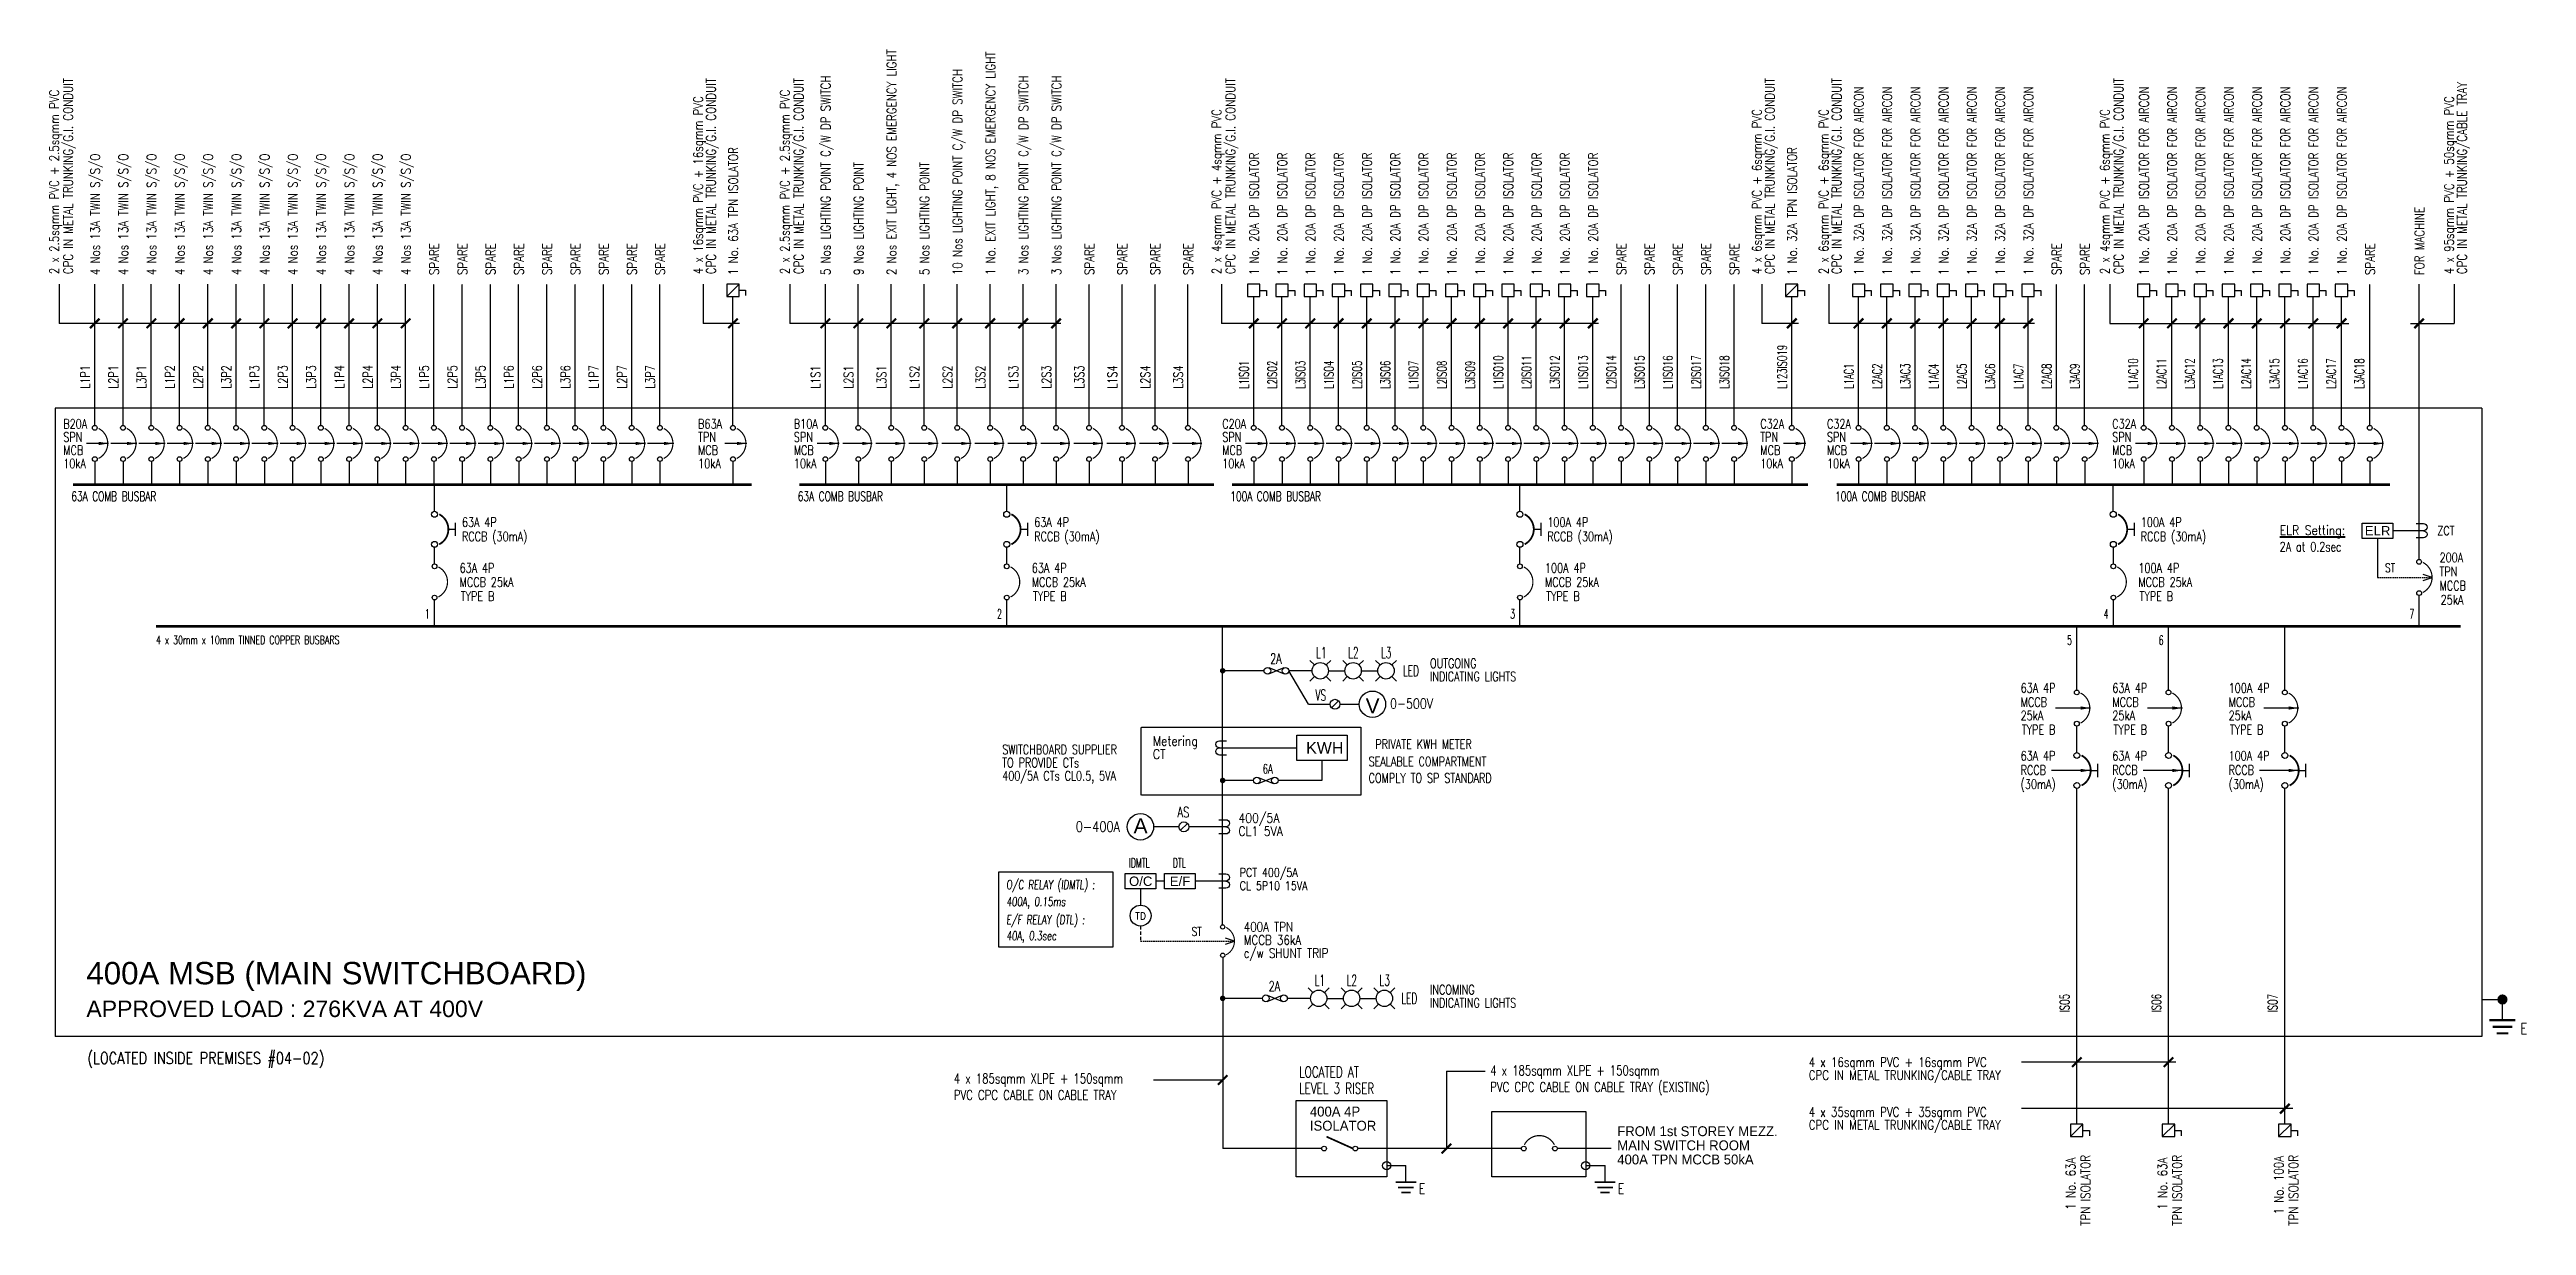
# Model space of a CAD drawing. Header units: millimetres. Extents: x 3829 to 56422, y 1460 to 26408.
import ezdxf
from ezdxf.enums import TextEntityAlignment as Align
from ezdxf.lldxf.tags import DXFTag

# ---------------------------------------------------------------- set-up
doc = ezdxf.new("R2010")
doc.units = ezdxf.units.MM
doc.linetypes.add('DASHED2', pattern=[0.375, 0.25, -0.125])
doc.linetypes.add('HIDDEN', pattern=[0.375, 0.25, -0.125])
for name, color, linetype in [('E-SLD-DB-TXT', 3, 'Continuous'), ('E-SLD-FRAME', 6, 'Continuous'), ('E-SLD-LEGENDF', 2, 'Continuous'), ('E-SLD-OUTGOING-CCT', 5, 'Continuous'), ('E-SLD-T1', 2, 'Continuous'), ('SLD', 2, 'Continuous'), ('SLD-LINE', 7, 'Continuous'), ('SLD-TXT', 7, 'Continuous'), ('TXT', 7, 'Continuous')]:
    doc.layers.add(name, color=color, linetype=linetype)
doc.styles.add('80', font='simplex.shx', dxfattribs={"width": 0.65, "height": 2})
doc.styles.add('A', font='arial.ttf')
doc.styles.add('ARIAL', font='arial.ttf')
doc.styles.add('ROMANS', font='romans.shx', dxfattribs={"width": 0.8})
doc.styles.add('SB T5-2$0$80', font='simplex.shx', dxfattribs={"width": 0.8, "height": 2})
doc.styles.add('simplex', font='simplex.shx', dxfattribs={"width": 0.7})
doc.styles.add('SLD', font='romans.shx')
doc.styles.add('SLD-TXT', font='romans.shx')
doc.styles.get("Standard").update_dxf_attribs({"font": 'arial.ttf'})
tags = doc.linetypes.add('CENTER', pattern=[2, 1.25, -0.25, 0.25, -0.25]).pattern_tags.tags
tags[10:11] = [DXFTag(74, 4), DXFTag(75, 0), DXFTag(340, '0'), DXFTag(46, 1.0), DXFTag(50, 0.0), DXFTag(44, 0.0), DXFTag(45, 0.0)]
tags[8:9] = [DXFTag(74, 4), DXFTag(75, 0), DXFTag(340, '0'), DXFTag(46, 1.0), DXFTag(50, 0.0), DXFTag(44, 0.0), DXFTag(45, 0.0)]
tags[6:7] = [DXFTag(74, 4), DXFTag(75, 0), DXFTag(340, '0'), DXFTag(46, 1.0), DXFTag(50, 0.0), DXFTag(44, 0.0), DXFTag(45, 0.0)]
tags[4:5] = [DXFTag(74, 4), DXFTag(75, 0), DXFTag(340, '0'), DXFTag(46, 1.0), DXFTag(50, 0.0), DXFTag(44, 0.0), DXFTag(45, 0.0)]
doc.dimstyles.new('1-100', dxfattribs={"dimtxt": 100, "dimasz": 100, "dimexe": 25, "dimexo": 10, "dimgap": 25, "dimtad": 1, "dimdec": 0, "dimzin": 0, "dimdsep": 46, "dimtxsty": 'simplex', "dimcen": 0, "dimclrd": 7, "dimclre": 7, "dimclrt": 7, "dimadec": 0, "dimazin": 0, "dimtfac": 1, "dimtdec": 0, "dimtofl": 0, "dimtmove": 1, "dimatfit": 0, "dimfxl": 1, "dimtolj": 1, "dimtzin": 0, "dimarcsym": 2})

msp = doc.modelspace()

# ---------------------------------------------------------------- texts
at = {"color": 0, "linetype": 'ByBlock', "lineweight": 40, "style": 'ROMANS'}
for s, insert, char_height, width, attachment_point, line_spacing_factor in [('{\\W0.85;\\LELR Setting:\\l\\P\\W0.75;2A at 0.2sec}', (51182.06321885359, 16309.53446177223), 200, 1903.594519374012, 1, 1.05), ('{\\W0.7;4 x 30mm x 10mm TINNED COPPER BUSBARS}', (6090.401980312885, 13969.46803729345), 175, 5199.137987930392, 1, 0.9529411764705882), ('\\pxql;{\\W0.75;OUTGOING \\PINDICATING LIGHTS}', (33138.67392689763, 13485.36987885162), 200, 3093.367467555182, 1, 0.8347826086781056), ('{\\W0.75;SWITCHBOARD SUPPLIER \\PTO PROVIDE CTs\\P400/5A CTs CL0.5, 5VA}', (24057.63245386647, 11656.87684857584), 200, 3093.367467555182, 1, 0.8347826086781056), ('\\A1;{\\W0.85;Metering\\PCT}', (27257.35721720273, 11838.30153393291), 200, 1409.754772187844, 1, 0.8347826086781056), ('\\pxqc;{\\W0.75;PRIVATE KWH METER}', (31735.82101924792, 11769.65816386589), 200, 2535.473001096711, 1, 0.8347826086781056), ('{\\W0.65;6A }', (29589.52608770328, 11245.51979855001), 200, 1409.754772187844, 1, 0.8347826086781056), ('\\pxql;{\\W0.75;SEALABLE COMPARTMENT COMPLY TO SP STANDARD}', (31835.60729483194, 11402.48606439061), 200, 3093.367467555182, 1, 1.05), ('\\A1;0-400A', (26558.24811170284, 10031.78286287623), 220.8160637773822, 1299.177534064246, 3, 0.8347826086781056), ('\\A1;{\\W0.85;400/5A \\PCL1 5VA}', (29071.14690312307, 10203.0000223801), 200, 1409.754772187844, 1, 0.8347826086781056), ('400A TPN\\PMCCB 36kA \\Pc/w SHUNT TRIP', (29185.61542971674, 7893.350068849025), 200, 2288.004084529043, 1, 0.8347826086781056), ('\\pxql;{\\W0.75;INCOMING\\PINDICATING LIGHTS}', (33138.67392689763, 6561.115925232334), 200, 3093.367467555182, 1, 0.8347826086781056)]:
    msp.add_mtext(s, dxfattribs=dict(at, insert=insert, char_height=char_height, width=width, attachment_point=attachment_point, line_spacing_factor=line_spacing_factor))
at = {"color": 0, "insert": (30509.96683776128, 11715.56160837164), "char_height": 243.0721493539568, "width": 875.0506249894111, "attachment_point": 1, "style": 'ARIAL'}
msp.add_mtext('{\\W1;KWH}', dxfattribs=at)
at = {"color": 7, "char_height": 210, "width": 5598.933219519893, "attachment_point": 1, "line_spacing_factor": 0.8571428571428571}
for s, insert in [('{\\fArial|b0|i0|c0|p34;\\W0.95;400A 4P\\PISOLATOR}', (30590.22108860712, 3980.290389852062)), ('{\\fArial|b0|i0|c0|p34;\\W0.95;FROM 1st STOREY MEZZ.\\PMAIN SWITCH ROOM\\P400A TPN MCCB 50kA}', (37116.76550091354, 3563.81636373373))]:
    msp.add_mtext(s, dxfattribs=dict(at, insert=insert))
at = {"layer": 'E-SLD-DB-TXT', "style": 'A'}
for s, height, p in [('400A MSB (MAIN SWITCHBOARD)', 475, (4611.512102715498, 6574.654706790921)), ('APPROVED LOAD : 276KVA AT 400V', 350, (4611.512102715498, 5880.475996824398))]:
    msp.add_text(s, height=height, dxfattribs=at).set_placement(p)
at = {"layer": 'E-SLD-OUTGOING-CCT', "color": 7, "style": '80', "width": 0.6}
msp.add_text('VS', height=232.4324324324324, dxfattribs=at).set_placement((30708.28333734771, 12595.05659448087))
at = {"layer": 'E-SLD-T1', "style": '80', "width": 0.6}
for s, p in [('1', (11797.9016999695, 14334.38871650637)), ('2', (23947.69196554763, 14334.38871650637)), ('3', (34844.31984013801, 14334.38871650637)), ('4', (47443.93769301166, 14334.38871650638)), ('7', (53936.08848710084, 14334.38871650637)), ('5', (46667.62250349746, 13777.47110566871)), ('6', (48614.80729762805, 13777.47110566871)), ('IDMTL', (26748.56013087687, 9051.481984643571)), ('DTL', (27679.99092728922, 9051.481984643571))]:
    msp.add_text(s, height=200, dxfattribs=at).set_placement(p)
at = {"layer": 'E-SLD-T1', "color": 7, "style": 'ROMANS'}
for s, height, width, p in [('(LOCATED INSIDE PREMISES #04-02)', 250, 0.8, (4632.556209125049, 4884.981739509154)), ('LOCATED AT ', 230, 0.7, (30362.37708797889, 4598.543263682042)), ('LEVEL 3 RISER', 230, 0.7, (30362.37708797889, 4251.965227710361))]:
    msp.add_text(s, height=height, dxfattribs=dict(at, width=width)).set_placement(p)
at = {"layer": 'E-SLD-T1', "color": 7, "lineweight": -3, "char_height": 190, "width": 3384.935152479553, "attachment_point": 1, "line_spacing_factor": 0.975, "style": 'simplex'}
for s, insert in [('{\\Q5;400A, 0.15ms}', (24144.01722864759, 8425.140516119325)), ('{\\Q5;O/C RELAY (IDMTL) : }', (24144.01722864759, 8784.6231350269)), ('{\\Q5;E/F RELAY (DTL) : }', (24144.01722864759, 8039.069405549367)), ('{\\Q5;40A, 0.3sec}', (24144.01722864759, 7699.859390125131))]:
    msp.add_mtext(s, dxfattribs=dict(at, insert=insert))
at = {"layer": 'SLD', "color": 7, "style": 'SB T5-2$0$80'}
for s, width, p in [('L123ISO19', 0.65, (40716.54794009349, 19210.12775366294)), ('L1P1', 0.75, (4683.605081204494, 19210.12775366294)), ('L2P1', 0.75, (5283.605081204494, 19210.12775366294)), ('L3P1', 0.75, (5883.605081204487, 19210.12775366294)), ('L1P2', 0.75, (6483.605081204487, 19210.12775366294)), ('L2P2', 0.75, (7083.605081204487, 19210.12775366294)), ('L3P2', 0.75, (7683.60508120448, 19210.12775366294)), ('L1P3', 0.75, (8283.60508120448, 19210.12775366294)), ('L2P3', 0.75, (8883.60508120448, 19210.12775366294)), ('L3P3', 0.75, (9483.605081204472, 19210.12775366294)), ('L1P4', 0.75, (10083.60508120448, 19210.12775366294)), ('L2P4', 0.75, (10683.60508120448, 19210.12775366294)), ('L3P4', 0.75, (11283.60508120447, 19210.12775366294)), ('L1P5', 0.75, (11883.60508120448, 19210.12775366294)), ('L2P5', 0.75, (12483.60508120448, 19210.12775366294)), ('L3P5', 0.75, (13083.60508120447, 19210.12775366294)), ('L1P6', 0.75, (13683.60508120448, 19210.12775366294)), ('L2P6', 0.75, (14283.60508120448, 19210.12775366294)), ('L3P6', 0.75, (14883.60508120447, 19210.12775366294)), ('L1P7', 0.75, (15483.60508120448, 19210.12775366294)), ('L2P7', 0.75, (16083.60508120448, 19210.12775366294)), ('L3P7', 0.75, (16683.60508120446, 19210.12775366294)), ('L1S1', 0.75, (20195.70935670984, 19210.12775366294)), ('L2S1', 0.75, (20895.70935670984, 19210.12775366294)), ('L3S1', 0.75, (21595.70935670984, 19210.12775366294)), ('L1S2', 0.75, (22295.70935670984, 19210.12775366294)), ('L2S2', 0.75, (22995.70935670984, 19210.12775366294)), ('L3S2', 0.75, (23695.70935670984, 19210.12775366294)), ('L1S3', 0.75, (24395.70935670984, 19210.12775366294)), ('L2S3', 0.75, (25095.70935670984, 19210.12775366294)), ('L3S3', 0.75, (25795.70935670984, 19210.12775366294)), ('L1S4', 0.75, (26495.70935670984, 19210.12775366294)), ('L2S4', 0.75, (27195.70935670984, 19210.12775366294)), ('L3S4', 0.75, (27895.70935670984, 19210.12775366294)), ('L1ISO1', 0.65, (29291.74844845375, 19210.12775366294)), ('L2ISO2', 0.65, (29891.74844845375, 19210.12775366294)), ('L3ISO3', 0.65, (30491.74844845375, 19210.12775366294)), ('L1ISO4', 0.65, (31091.74844845375, 19210.12775366294)), ('L2ISO5', 0.65, (31691.74844845375, 19210.12775366294)), ('L3ISO6', 0.65, (32291.74844845373, 19210.12775366294)), ('L1ISO7', 0.65, (32891.74844845373, 19210.12775366294)), ('L2ISO8', 0.65, (33491.74844845373, 19210.12775366294)), ('L3ISO9', 0.65, (34091.74844845372, 19210.12775366294)), ('L1ISO10', 0.65, (34691.74844845373, 19210.12775366294)), ('L2ISO11', 0.65, (35291.74844845373, 19210.12775366294)), ('L3ISO12', 0.65, (35891.74844845372, 19210.12775366294)), ('L1ISO13', 0.65, (36491.74844845373, 19210.12775366294)), ('L2ISO14', 0.65, (37091.74844845373, 19210.12775366294)), ('L3ISO15', 0.65, (37691.74844845372, 19210.12775366294)), ('L1ISO16', 0.65, (38291.74844845373, 19210.12775366294)), ('L2ISO17', 0.65, (38891.74844845373, 19210.12775366294)), ('L3ISO18', 0.65, (39491.74844845372, 19210.12775366294)), ('L1AC1', 0.65, (42134.29571441693, 19210.12775366294)), ('L2AC2', 0.65, (42734.29571441693, 19210.12775366294)), ('L3AC3', 0.65, (43334.29571441693, 19210.12775366294)), ('L1AC4', 0.65, (43934.29571441693, 19210.12775366294)), ('L2AC5', 0.65, (44534.29571441693, 19210.12775366294)), ('L3AC6', 0.65, (45134.29571441691, 19210.12775366294)), ('L1AC7', 0.65, (45734.29571441691, 19210.12775366294)), ('L2AC8', 0.65, (46334.29571441691, 19210.12775366294)), ('L3AC9', 0.65, (46934.2957144169, 19210.12775366294)), ('L1AC10', 0.65, (48172.8615665824, 19210.12775366294)), ('L2AC11', 0.65, (48772.8615665824, 19210.12775366294)), ('L3AC12', 0.65, (49372.86156658238, 19210.12775366294)), ('L1AC13', 0.65, (49972.8615665824, 19210.12775366294)), ('L2AC14', 0.65, (50572.8615665824, 19210.12775366294)), ('L3AC15', 0.65, (51172.86156658238, 19210.12775366294)), ('L1AC16', 0.65, (51772.8615665824, 19210.12775366294)), ('L2AC17', 0.65, (52372.8615665824, 19210.12775366294)), ('L3AC18', 0.65, (52972.86156658238, 19210.12775366294)), ('ISO5', 0.65, (46716.749835954, 5979.744927137082)), ('ISO6', 0.65, (48663.93463008459, 5979.744927137079)), ('ISO7', 0.65, (51133.87016409855, 5979.744927137079))]:
    msp.add_text(s, height=200, rotation=90, dxfattribs=dict(at, width=width)).set_placement(p)
at = {"layer": 'SLD-TXT', "style": 'ROMANS', "width": 0.8}
for s, p in [('2 Nos EXIT LIGHT, 4 NOS EMERGENCY LIGHT', (21808.88331581689, 21621.69947721479)), ('1 No. EXIT LIGHT, 8 NOS EMERGENCY LIGHT', (23908.88331581689, 21621.69947721479)), ('5 Nos LIGHTING POINT C/W DP SWITCH', (20408.88331581689, 21621.69947721479)), ('10 Nos LIGHTING POINT C/W DP SWITCH', (23208.88331581689, 21621.69947721479)), ('3 Nos LIGHTING POINT C/W DP SWITCH', (24608.88331581689, 21621.69947721479)), ('3 Nos LIGHTING POINT C/W DP SWITCH', (25308.88331581689, 21621.69947721479)), ('1 No. 32A DP ISOLATOR FOR AIRCON', (42347.46967352398, 21621.69947721479)), ('1 No. 32A DP ISOLATOR FOR AIRCON', (42947.46967352398, 21621.69947721479)), ('1 No. 32A DP ISOLATOR FOR AIRCON', (43547.46967352398, 21621.69947721479)), ('1 No. 32A DP ISOLATOR FOR AIRCON', (44147.46967352398, 21621.69947721479)), ('1 No. 32A DP ISOLATOR FOR AIRCON', (44747.46967352396, 21621.69947721479)), ('1 No. 32A DP ISOLATOR FOR AIRCON', (45347.46967352396, 21621.69947721479)), ('1 No. 32A DP ISOLATOR FOR AIRCON', (45947.46967352396, 21621.69947721479)), ('1 No. 20A DP ISOLATOR FOR AIRCON', (48401.61489644992, 21621.69947721479)), ('1 No. 20A DP ISOLATOR FOR AIRCON', (49001.61489644992, 21621.69947721479)), ('1 No. 20A DP ISOLATOR FOR AIRCON', (49601.61489644992, 21621.69947721479)), ('1 No. 20A DP ISOLATOR FOR AIRCON', (50201.61489644992, 21621.69947721479)), ('1 No. 20A DP ISOLATOR FOR AIRCON', (50801.61489644992, 21621.69947721479)), ('1 No. 20A DP ISOLATOR FOR AIRCON', (51401.61489644992, 21621.69947721479)), ('1 No. 20A DP ISOLATOR FOR AIRCON', (52001.61489644992, 21621.69947721479)), ('1 No. 20A DP ISOLATOR FOR AIRCON', (52601.61489644992, 21621.69947721479)), ('1 No. 63A TPN ISOLATOR', (18447.07367191671, 21623.36781555602)), ('1 No. 20A DP ISOLATOR', (29504.9224075608, 21621.69947721479)), ('1 No. 20A DP ISOLATOR', (30104.9224075608, 21621.69947721479)), ('1 No. 20A DP ISOLATOR', (30704.9224075608, 21621.69947721479)), ('1 No. 20A DP ISOLATOR', (31304.9224075608, 21621.69947721479)), ('1 No. 20A DP ISOLATOR', (31904.9224075608, 21621.69947721479)), ('1 No. 20A DP ISOLATOR', (32504.9224075608, 21621.69947721479)), ('1 No. 20A DP ISOLATOR', (33104.92240756079, 21621.69947721479)), ('1 No. 20A DP ISOLATOR', (33704.92240756079, 21621.69947721479)), ('1 No. 20A DP ISOLATOR', (34304.92240756079, 21621.69947721479)), ('1 No. 20A DP ISOLATOR', (34904.92240756079, 21621.69947721479)), ('1 No. 20A DP ISOLATOR', (35504.92240756079, 21621.69947721479)), ('1 No. 20A DP ISOLATOR', (36104.92240756079, 21621.69947721479)), ('1 No. 20A DP ISOLATOR', (36704.92240756079, 21621.69947721479)), ('1 No. 32A TPN ISOLATOR', (40929.72189920054, 21621.69947721479)), ('4 Nos 13A TWIN S/S/O', (4896.779040311545, 21621.69947721479)), ('4 Nos 13A TWIN S/S/O', (5496.779040311545, 21621.69947721479)), ('4 Nos 13A TWIN S/S/O', (6096.779040311538, 21621.69947721479)), ('4 Nos 13A TWIN S/S/O', (6696.779040311538, 21621.69947721479)), ('4 Nos 13A TWIN S/S/O', (7296.77904031153, 21621.69947721479)), ('4 Nos 13A TWIN S/S/O', (7896.77904031153, 21621.69947721479)), ('4 Nos 13A TWIN S/S/O', (8496.77904031153, 21621.69947721479)), ('4 Nos 13A TWIN S/S/O', (9096.77904031153, 21621.69947721479)), ('4 Nos 13A TWIN S/S/O', (9696.77904031153, 21621.69947721479)), ('4 Nos 13A TWIN S/S/O', (10296.77904031153, 21621.69947721479)), ('4 Nos 13A TWIN S/S/O', (10896.77904031153, 21621.69947721479)), ('4 Nos 13A TWIN S/S/O', (11496.77904031153, 21621.69947721479)), ('9 Nos LIGHTING POINT', (21108.88331581689, 21621.69947721479)), ('5 Nos LIGHTING POINT ', (22508.88331581689, 21621.69947721479)), ('FOR MACHINE', (54249.2518192206, 21621.69947721479)), ('SPARE', (12096.77904031153, 21621.69947721479)), ('SPARE', (12696.77904031153, 21621.69947721479)), ('SPARE', (13296.77904031153, 21621.69947721479)), ('SPARE', (13896.77904031153, 21621.69947721479)), ('SPARE', (14496.77904031153, 21621.69947721479)), ('SPARE', (15096.77904031153, 21621.69947721479)), ('SPARE', (15696.77904031153, 21621.69947721479)), ('SPARE', (16296.77904031153, 21621.69947721479)), ('SPARE', (16896.77904031153, 21621.69947721479)), ('SPARE', (26008.88331581689, 21621.69947721479)), ('SPARE', (26708.88331581689, 21621.69947721479)), ('SPARE', (27408.88331581689, 21621.69947721479)), ('SPARE', (28108.88331581689, 21621.69947721479)), ('SPARE', (37304.92240756079, 21621.69947721479)), ('SPARE', (37904.92240756079, 21621.69947721479)), ('SPARE', (38504.92240756079, 21621.69947721479)), ('SPARE', (39104.92240756079, 21621.69947721479)), ('SPARE', (39704.92240756079, 21621.69947721479)), ('SPARE', (46547.46967352396, 21621.69947721479)), ('SPARE', (47147.46967352396, 21621.69947721479)), ('SPARE', (53201.61489644992, 21621.69947721479)), ('1 No. 63A  ', (46844.51443501496, 1793.152970895262)), ('TPN ISOLATOR', (47157.71668256661, 1452.654234209611)), ('1 No. 63A  ', (48791.69922914555, 1793.152970895262)), ('TPN ISOLATOR', (49104.9014766972, 1452.654234209611)), ('1 No. 100A  ', (51261.63476315951, 1691.21749363159)), ('TPN ISOLATOR', (51574.83701071116, 1452.654234209611))]:
    msp.add_text(s, height=200, rotation=90, dxfattribs=at).set_placement(p)
at = {"layer": 'SLD-TXT', "style": 'SLD-TXT'}
for s, height, width, p in [('63A COMB BUSBAR', 200, 0.7, (4291.464296191562, 16828.88973728024)), ('63A COMB BUSBAR', 200, 0.7, (19717.23581750437, 16828.88973728024)), ('100A COMB BUSBAR', 200, 0.7, (28899.60766344082, 16828.88973728024)), ('100A COMB BUSBAR', 200, 0.7, (41742.15492940399, 16828.88973728024)), ('63A 4P', 200, 0.75, (12586.30409484147, 16281.58192990227)), ('63A 4P', 200, 0.75, (24736.0943604196, 16281.58192990227)), ('100A 4P', 200, 0.75, (35632.72223500998, 16281.58192990227)), ('100A 4P', 200, 0.75, (48232.34008788363, 16281.58192990227)), ('RCCB (30mA)', 200, 0.75, (12586.30409484147, 15977.9739701158)), ('RCCB (30mA)', 200, 0.75, (24736.0943604196, 15977.9739701158)), ('RCCB (30mA)', 200, 0.75, (35632.72223500998, 15977.9739701158)), ('RCCB (30mA)', 200, 0.75, (48232.34008788363, 15977.9739701158)), ('63A 4P', 200, 0.75, (12536.17286971115, 15309.29865054378)), ('63A 4P', 200, 0.75, (24685.96313528928, 15309.29865054378)), ('100A 4P', 200, 0.75, (35582.59100987966, 15309.29865054378)), ('100A 4P', 200, 0.75, (48182.20886275332, 15309.29865054378)), ('ST', 185, 0.75, (53420.89823071382, 15320.2993187754)), ('TPN', 200, 0.75, (54576.6082145866, 15233.66321552027)), ('200A ', 200, 0.75, (54576.6082145866, 15529.81600216109)), ('MCCB 25kA', 200, 0.75, (12536.17286971115, 15009.29865054378)), ('TYPE B', 200, 0.75, (12560.28001256829, 14709.29865054378)), ('MCCB 25kA', 200, 0.75, (24685.96313528928, 15009.29865054378)), ('TYPE B', 200, 0.75, (24710.07027814643, 14709.29865054378)), ('MCCB 25kA', 200, 0.75, (35582.59100987966, 15009.29865054378)), ('TYPE B', 200, 0.75, (35606.6981527368, 14709.29865054378)), ('MCCB 25kA', 200, 0.75, (48182.20886275332, 15009.29865054378)), ('TYPE B', 200, 0.75, (48206.31600561046, 14709.29865054378)), ('MCCB ', 200, 0.75, (54576.6082145866, 14933.66321552027)), ('25kA', 200, 0.75, (54600.71535744375, 14633.66321552027)), ('2A', 215, 0.7, (29746.00978873412, 13378.06298967428)), ('63A 4P', 200, 0.75, (45682.44812518561, 12763.23962669838)), ('MCCB  ', 200, 0.75, (45682.44812518561, 12463.23962669838)), ('63A 4P', 200, 0.75, (47629.63291931619, 12763.23962669838)), ('MCCB  ', 200, 0.75, (47629.63291931619, 12463.23962669838)), ('MCCB  ', 200, 0.75, (50099.56845333015, 12463.23962669838)), ('100A 4P', 200, 0.75, (50099.56845333015, 12763.23962669838)), ('25kA', 200, 0.75, (45682.44812518561, 12178.86818679749)), ('25kA', 200, 0.75, (47629.63291931619, 12178.86818679749)), ('25kA', 200, 0.75, (50099.56845333015, 12178.86818679749)), ('TYPE B', 200, 0.75, (45706.55526804275, 11878.86818679749)), ('TYPE B', 200, 0.75, (47653.74006217334, 11878.86818679749)), ('TYPE B', 200, 0.75, (50123.6755961873, 11878.86818679749)), ('63A 4P', 200, 0.75, (45680.62882284816, 11325.08490725357)), ('RCCB  ', 200, 0.75, (45680.62882284816, 11021.4769474671)), ('63A 4P', 200, 0.75, (47627.81361697875, 11325.08490725357)), ('RCCB  ', 200, 0.75, (47627.81361697875, 11021.4769474671)), ('RCCB  ', 200, 0.75, (50097.74915099271, 11021.4769474671)), ('100A 4P', 200, 0.75, (50097.74915099271, 11325.08490725357)), ('(30mA)', 200, 0.75, (45680.62882284816, 10722.46069049208)), ('(30mA)', 200, 0.75, (47627.81361697875, 10722.46069049208)), ('(30mA)', 200, 0.75, (50097.74915099271, 10722.46069049208)), ('ST', 185, 0.75, (28078.75391848505, 7604.203276744825)), ('2A', 215, 0.7, (29713.12978780384, 6427.610698203302))]:
    msp.add_text(s, height=height, dxfattribs=dict(at, width=width)).set_placement(p)
at = {"layer": 'SLD-TXT', "style": 'A'}
for s, height, p in [('ELR', 200, (53261.66236168749, 16198.08480707598)), ('A', 319.5945945945946, (26995.6309399221, 9938.325259593032)), ('O/C', 200, (26997.95984103476, 8765.910423973226))]:
    msp.add_text(s, height=height, dxfattribs=at).set_placement(p, align=Align.MIDDLE)
at = {"layer": 'SLD-TXT', "color": 7, "style": 'SLD'}
msp.add_text('TD', height=146.1723976492858, dxfattribs=at).set_placement((26995.45984103473, 8024.335832662108), align=Align.MIDDLE)
at = {"layer": 'SLD-TXT', "char_height": 200, "width": 8010.957172644557, "attachment_point": 1, "rotation": 90, "style": 'SLD-TXT'}
for s, insert, line_spacing_factor in [('\\pxql;{\\W0.8;2 x 2.5sqmm PVC + 2.5sqmm PVC \\PCPC IN METAL TRUNKING/G.I. CONDUIT}', (3829.421413026737, 21641.93967140027), 0.8804347825883588), ('\\pxql;{\\W0.8;4 x 16sqmm PVC + 16sqmm PVC \\PCPC IN METAL TRUNKING/G.I. CONDUIT}', (17499.82475088845, 21641.93967140019), 0.825), ('\\pxql;{\\W0.8;2 x 2.5sqmm PVC + 2.5sqmm PVC \\PCPC IN METAL TRUNKING/G.I. CONDUIT}', (19341.52568853209, 21641.93967140027), 0.8804347825883588), ('\\pxql;{\\W0.8;2 x 4sqmm PVC + 4sqmm PVC \\PCPC IN METAL TRUNKING/G.I. CONDUIT}', (28509.97451304289, 21641.93967140027), 0.8804347825883588), ('\\pxql;{\\W0.8;4 x 6sqmm PVC + 6sqmm PVC \\PCPC IN METAL TRUNKING/G.I. CONDUIT}', (39982.47297817235, 21641.93967140027), 0.825), ('\\pxql;{\\W0.8;2 x 6sqmm PVC + 6sqmm PVC \\PCPC IN METAL TRUNKING/G.I. CONDUIT}', (41400.22075249578, 21641.93967140027), 0.825), ('\\pxql;{\\W0.8;2 x 4sqmm PVC + 6sqmm PVC \\PCPC IN METAL TRUNKING/G.I. CONDUIT}', (47369.99789674341, 21641.93967140027), 0.8804347825883588), ('\\pxql;{\\W0.8;4 x 95sqmm PVC + 50sqmm PVC \\PCPC IN METAL TRUNKING/CABLE TRAY}', (54678.31582021155, 21641.93967140027), 0.825)]:
    msp.add_mtext(s, dxfattribs=dict(at, insert=insert, line_spacing_factor=line_spacing_factor))
at = {"layer": 'SLD-TXT', "attachment_point": 1, "style": 'SLD-TXT'}
for s, insert, char_height, width, line_spacing_factor in [('{\\W0.75;B20A\\PSPN\\PMCB\\P10kA}', (4120.459537814533, 18567.41288557614), 200, 1002.581891728772, 0.8399999999999999), ('{\\W0.75;B63A\\PTPN\\PMCB\\P10kA}', (17600.69271560956, 18567.41288557614), 200, 1002.581891728772, 0.8399999999999999), ('{\\W0.75;B10A\\PSPN\\PMCB\\P10kA}', (19632.56381331989, 18567.41288557614), 200, 1002.581891728772, 0.8399999999999999), ('{\\W0.75;C20A\\PSPN\\PMCB\\P10kA}', (28728.6029050638, 18567.41288557614), 200, 1002.581891728772, 0.8399999999999999), ('{\\W0.75;C32A\\PTPN\\PMCB\\P10kA}', (40153.40239670354, 18567.41288557614), 200, 1002.581891728772, 0.8399999999999999), ('{\\W0.75;C32A\\PSPN\\PMCB\\P10kA}', (41571.15017102697, 18567.41288557614), 200, 1002.581891728772, 0.8399999999999999), ('{\\W0.75;C32A\\PSPN\\PMCB\\P10kA}', (47625.29539395292, 18567.41288557614), 200, 1002.581891728772, 0.8399999999999999), ('{\\W0.8;ZCT}', (54530.36739444314, 16292.74436763838), 185, 2339.987895317165, 0.908108108108108), ('{\\W0.8;0-500V}', (32291.79018010258, 12638.91649975252), 215, 2719.445391855083, 0.908108108108108), ('{\\W0.8;PCT 400/5A \\PCL 5P10 15VA}', (29101.50962067932, 9039.888977687428), 185, 2339.987895317165, 0.908108108108108), ('{\\W0.75;E}', (56292.78755818976, 5754.257527249094), 236.3888888888888, 2989.984532905266, 0.9081081081081078), ('{\\W0.8;4 x 16sqmm PVC + 16sqmm PVC \\P\\pxql;CPC IN METAL TRUNKING/CABLE TRAY}', (41182.23049935953, 5023.969296904947), 200, 4766.65418210969, 0.825), ('{\\W0.8;4 x 35sqmm PVC + 35sqmm PVC \\P\\pxql;CPC IN METAL TRUNKING/CABLE TRAY}', (41182.23049935953, 3966.962862076787), 200, 4766.65418210969, 0.825), ('{\\W0.75;E}', (32903.85810409585, 2346.121025770818), 215, 2989.984532905266, 0.9081081081081078), ('{\\W0.75;E}', (37130.40718627217, 2346.121025770818), 215, 2989.984532905266, 0.9081081081081078)]:
    msp.add_mtext(s, dxfattribs=dict(at, insert=insert, char_height=char_height, width=width, line_spacing_factor=line_spacing_factor))
at = {"layer": 'SLD-TXT', "color": 7, "char_height": 210, "width": 8010.957172644557, "attachment_point": 1, "style": 'SLD-TXT'}
for s, insert in [('{\\W0.75;4 x 185sqmm XLPE + 150sqmm \\PPVC CPC CABLE ON CABLE TRAY (EXISTING)}', (34419.85214995869, 4852.112702006023)), ('{\\W0.75;4 x 185sqmm XLPE + 150sqmm \\PPVC CPC CABLE ON CABLE TRAY}', (23030.8735183629, 4681.935966673163))]:
    msp.add_mtext(s, dxfattribs=dict(at, insert=insert))
at = {"layer": 'TXT', "color": 0, "insert": (27778.79231010326, 10339.2849787732), "char_height": 220.8161095269347, "width": 4149.462416867862, "attachment_point": 1, "line_spacing_factor": 0.8347826086781056, "style": 'simplex'}
msp.add_mtext('\\A1;AS ', dxfattribs=at)

# ---------------------------------------------------------------- blocks, each defined once
blk = doc.blocks.new('MCCB')
at = {"color": 3}
for centre in [(-0.7756798448972404, 558.2415916474129), (0, 39.57616266116383)]:
    blk.add_circle(centre, 39.57616266115398, dxfattribs=at)
at = {"layer": 'E-SLD-LEGENDF', "const_width": 20}
blk.add_lwpolyline([(62.34422445716336, 49.47020332644752, 0.611250066136639), (62.28685325826518, 548.3475509821146)], format="xyb", dxfattribs=at)
blk = doc.blocks.new('RCCB')
at = {"color": 3}
for centre in [(-0.7756798450136557, 548.3475509821419), (0, 49.47020332644206)]:
    blk.add_circle(centre, 49.47020332644246, dxfattribs=at)
at = {"layer": 'E-SLD-LEGENDF', "color": 7, "linetype": 'ByBlock'}
blk.add_line((229.8182771756274, 298.9264150621384), (350.2602078272903, 298.9264150621384), dxfattribs=at)
at = {"layer": 'E-SLD-LEGENDF'}
blk.add_line((350.2602078272903, 189.9583210432938), (350.2602078272903, 407.894509080983), dxfattribs=at)
at = {"layer": 'E-SLD-LEGENDF', "const_width": 30}
blk.add_lwpolyline([(77.34422445716336, 49.47020332644206, 0.6113836959509442), (77.28685325814877, 548.3475509821419)], format="xyb", dxfattribs=at)
blk = doc.blocks.new('SS')
at = {"layer": 'E-SLD-LEGENDF', "color": 7}
blk.add_line((-63.63961030682549, -63.63961030674909), (63.63961030682549, 63.63961030674909), dxfattribs=at)
at = {"layer": 'SLD'}
blk.add_circle((8.731149137020111e-11, -7.639755494892597e-11), 90, dxfattribs=at)
blk = doc.blocks.new('LED IND LTG')
at = {"layer": 'E-SLD-LEGENDF', "color": 7}
for p, q in [((43.93398282206624, 106.0660171780305), (-40.91883092040662, 190.918830920387)), ((256.0660171779338, 106.0660171780305), (340.9188309204066, 190.918830920387)), ((643.9339828220662, 106.0660171780305), (559.0811690795933, 190.918830920387)), ((856.0660171779338, 106.0660171780305), (940.9188309204067, 190.918830920387)), ((1243.933982822066, 106.0660171780305), (1159.081169079593, 190.918830920387)), ((1456.066017177934, 106.0660171780305), (1540.918830920407, 190.918830920387)), ((43.933982822047, -106.0660171780112), (-40.91883092040662, -190.9188309203542)), ((256.066017177953, -106.0660171780112), (340.9188309204066, -190.9188309203542)), ((643.933982822047, -106.0660171780112), (559.0811690795933, -190.9188309203542)), ((856.066017177953, -106.0660171780112), (940.9188309204067, -190.9188309203542)), ((1243.933982822047, -106.0660171780112), (1159.081169079593, -190.9188309203542)), ((1456.066017177953, -106.0660171780112), (1540.918830920407, -190.9188309203542))]:
    blk.add_line(p, q, dxfattribs=at)
at = {"layer": 'SLD'}
for centre in [(150, 0), (750, 0), (1350, 0)]:
    blk.add_circle(centre, 150, dxfattribs=at)
at = {"layer": 'SLD-LINE', "color": 2}
for p, q in [((300, 0), (600, 0)), ((900, 0), (1200, 0))]:
    blk.add_line(p, q, dxfattribs=at)
at = {"layer": 'E-SLD-OUTGOING-CCT', "color": 7, "style": '80', "width": 0.6}
for s, p in [('L1', (74.2343251806742, 230.0000000000146)), ('L2', (660, 230.0000000000146)), ('L3', (1260, 230.0000000000146)), ('LED', (1659.416454639751, -100.3998749509265))]:
    blk.add_text(s, height=200, dxfattribs=at).set_placement(p)
blk = doc.blocks.new('2A FUSE')
at = {"color": 7}
for p, q in [((-141.7115199455293, -57.32513235402803), (141.7115199455293, 57.32513235403167)), ((-141.7115199455293, 57.32513235403167), (141.7115199455293, -57.32513235402803))]:
    blk.add_line(p, q, dxfattribs=at)
at = {"color": 3}
for centre in [(-164.9006777547766, -1.818989403545856e-11), (164.900677754893, -1.818989403545856e-11)]:
    blk.add_circle(centre, 61.83775415805307, dxfattribs=at)
blk = doc.blocks.new('VOLTMETER')
at = {"layer": 'SLD', "lineweight": -3}
blk.add_circle((0, 0), 240.925, dxfattribs=at)
at = {"layer": 'SLD-TXT', "style": 'A'}
blk.add_text('V', height=275, dxfattribs=at).set_placement((2.850493580335751, -26.70183233996431), align=Align.MIDDLE)
blk = doc.blocks.new('SLD-CT')
at = {"color": 3}
blk.add_line((0, 0), (-50, 0), dxfattribs=at)
blk.add_lwpolyline([(-25, 25), (0, 25, -0.9999999999999998), (0, 0, -0.9999999999999998), (0, -25), (-25, -25)], format="xyb", dxfattribs=at)
blk = doc.blocks.new('EF')
at = {"layer": 'SLD', "color": 3}
blk.add_lwpolyline([(326.2776733243081, 0), (-326.2776733243081, 0), (-326.2776733243081, 326.2776733242972), (326.2776733243081, 326.2776733242972)], close=True, dxfattribs=at)
at = {"layer": 'SLD-TXT', "style": 'A'}
blk.add_text('E/F', height=200, dxfattribs=at).set_placement((2.5, 162.6388366621468), align=Align.MIDDLE)
blk = doc.blocks.new('DP ISOL')
at = {"layer": 'SLD', "color": 3, "linetype": 'Continuous', "ltscale": 0.5}
for p, q in [((141.1878162294233, -289.3285409813834), (20.16990319215256, -289.3285409813834)), ((141.1878162294233, -141.2999416394305), (141.1878162294233, -289.3285409813834))]:
    blk.add_line(p, q, dxfattribs=at)
blk.add_lwpolyline([(0, 141.2999416394305), (0, -141.2999416394305), (282.3756324588467, -141.2999416394305), (282.3756324588467, 141.2999416394305)], close=True, dxfattribs=at)

# ---------------------------------------------------------------- hatches: boundary and pattern name
at = {"layer": 'E-SLD-LEGENDF'}
h = msp.add_hatch(color=256, dxfattribs=at)
h.dxf.hatch_style = 1
edge = h.paths.add_edge_path()
edge.add_arc((55911.88800905181, 6252.573363727264), 108.6111111111111, 0, 360)
h = msp.add_hatch(color=256, dxfattribs=at)
h.dxf.hatch_style = 1
edge = h.paths.add_edge_path()
edge.add_arc((32220.72203209154, 2728.830287640393), 86.88888888888887, -3.81666561775622e-14, 360)
h = msp.add_hatch(color=256, dxfattribs=at)
h.dxf.hatch_style = 1
edge = h.paths.add_edge_path()
edge.add_arc((36447.27111426787, 2728.830287640393), 86.88888888888887, -3.81666561775622e-14, 360)

# ---------------------------------------------------------------- linework, layer by layer
at = {"color": 3}
msp.add_lwpolyline([(30312.17837999609, 11858.0214961535), (31379.73296426223, 11858.0214961535), (31379.73296426223, 11324.77729461113), (30312.17837999609, 11324.77729461113)], close=True, dxfattribs=at)
at = {"color": 8, "linetype": 'HIDDEN', "ltscale": 50}
for points in [[(30298.76337626084, 4110.917825654711), (32220.72203209154, 4110.917825654711), (32220.72203209154, 2492.114629396107), (30298.76337626084, 2492.114629396107)], [(34455.17299868643, 3873.445789022357), (36447.27111426787, 3873.445789022357), (36447.27111426787, 2492.114629396107), (34455.17299868643, 2492.114629396107)]]:
    msp.add_lwpolyline(points, close=True, dxfattribs=at)
at = {"color": 3}
for centre in [(30892.43963715372, 3089.8151381977), (31555.17879641393, 3090.80628466618)]:
    msp.add_circle(centre, 50.56954117814119, dxfattribs=at)
at = {"layer": 'E-SLD-FRAME', "color": 7, "linetype": 'CENTER', "ltscale": 1.5}
for p, q in [((55472.65049800906, 18801.06499346235), (3948.65113364583, 18801.06499346243)), ((3948.65113364583, 18801.06499346243), (3948.65113364583, 5468.137542405459)), ((55472.65049800906, 18801.06499346235), (55472.65049800906, 5468.13754240538)), ((55472.65049800906, 5468.13754240538), (3948.65113364583, 5468.137542405459))]:
    msp.add_line(p, q, dxfattribs=at)
at = {"layer": 'E-SLD-LEGENDF'}
for p, q in [((55472.65049800906, 6252.573363727264), (55911.88800905181, 6252.573363727264)), ((55911.88800905181, 5813.335852684511), (55911.88800905181, 6252.573363727264)), ((32220.72203209154, 2728.830287640407), (32631.00790744382, 2728.830287640407)), ((32631.00790744382, 2377.440278806203), (32631.00790744382, 2728.830287640407)), ((36447.27111426787, 2728.830287640407), (36857.55698962014, 2728.830287640407)), ((36857.55698962014, 2377.440278806203), (36857.55698962014, 2728.830287640407))]:
    msp.add_line(p, q, dxfattribs=at)
at = {"layer": 'E-SLD-LEGENDF', "color": 3}
for points, const_width in [([(55634.92967571849, 5813.335852684511), (56188.84634238516, 5813.335852684511)], 46.15972222222222), ([(55704.16925905181, 5674.85668601784), (56119.60675905181, 5674.85668601784)], 46.15972222222222), ([(55787.25675905184, 5536.377519351183), (56036.51925905185, 5536.377519351183)], 41.54374999999999), ([(31504.60925523579, 3090.80628466618), (30943.00917833186, 3343.007976225039)], 36.92777777777778), ([(32409.44124077717, 2377.440278806203), (32852.5745741105, 2377.440278806203)], 36.92777777777778), ([(32464.83290744383, 2266.656945472862), (32797.18290744384, 2266.656945472862)], 36.92777777777778), ([(32531.30290744386, 2155.873612139537), (32730.71290744386, 2155.873612139537)], 33.23499999999999), ([(36635.99032295349, 2377.440278806203), (37079.12365628682, 2377.440278806203)], 36.92777777777778), ([(36691.38198962015, 2266.656945472862), (37023.73198962016, 2266.656945472862)], 36.92777777777778), ([(36757.85198962018, 2155.873612139537), (36957.26198962019, 2155.873612139537)], 33.23499999999999)]:
    msp.add_lwpolyline(points, dxfattribs=dict(at, const_width=const_width))
at = {"layer": 'E-SLD-LEGENDF'}
for centre in [(32220.72203209154, 2728.830287640407), (36447.27111426787, 2728.830287640407)]:
    msp.add_circle(centre, 86.88888888888887, dxfattribs=at)
at = {"layer": 'E-SLD-T1', "color": 7, "lineweight": -3}
msp.add_lwpolyline([(26402.90325074002, 7360.241880352217), (23985.62199099448, 7360.241880352217), (23985.62199099448, 8959.574715698647), (26402.90325074002, 8959.574715698647)], close=True, dxfattribs=at)
at = {"layer": 'SLD', "color": 7}
for p, q in [((4035.358882620263, 21430.55653191272), (4035.358882620263, 20598.94797385854)), ((17705.76222048196, 21430.55653191264), (17705.76222048196, 20598.94797385846)), ((19547.4631581256, 21430.55653191272), (19547.4631581256, 20598.94797385854)), ((28715.9119826364, 21430.55653191272), (28715.9119826364, 20598.94797385854)), ((40188.41044776586, 21430.55653191272), (40188.41044776586, 20598.94797385854)), ((41606.1582220893, 21430.55653191272), (41606.1582220893, 20598.94797385854)), ((47575.93536633692, 21430.55653191272), (47575.93536633692, 20598.94797385854)), ((54884.25328980506, 21430.55653191272), (54884.25328980506, 20598.94797385854)), ((11389.88036624448, 20598.94797385854), (4035.358882620263, 20598.94797385854)), ((18479.68640002033, 20598.94797385846), (17705.76222048196, 20598.94797385846)), ((25302.11885212221, 20598.94797385854), (19547.4631581256, 20598.94797385854)), ((36719.85789507013, 20598.94797385854), (28715.9119826364, 20598.94797385854)), ((40962.33462730423, 20598.94797385854), (40188.41044776586, 20598.94797385854)), ((45975.97026941261, 20598.94797385854), (41606.1582220893, 20598.94797385854)), ((47575.93536633692, 20598.94797385854), (52652.39366612494, 20598.94797385854)), ((53963.04392931576, 20598.94797385854), (54884.25328980506, 20598.94797385854)), ((48977.13058888008, 4923.243998539212), (45700.00398174846, 4923.243998539212)), ((51464.55840621025, 3937.83783929011), (45700.00398174846, 3937.83783929011))]:
    msp.add_line(p, q, dxfattribs=at)
at = {"layer": 'SLD', "color": 3}
for p, q in [((18208.55410221245, 21169.19196861853), (18471.79589348671, 21432.22487025395)), ((40691.20232949627, 21167.5236302773), (40954.44412077054, 21430.55653191272)), ((46742.266265913, 3345.007132063587), (47005.50805718726, 3608.040033699002)), ((48689.45106004359, 3345.007132063587), (48952.69285131785, 3608.040033699002)), ((51159.38659405755, 3345.007132063587), (51422.62838533181, 3608.040033699002))]:
    msp.add_line(p, q, dxfattribs=at)
at = {"layer": 'SLD', "const_width": 56.79012345914307}
for points in [[(4325.679036505173, 17176.84738731911), (18739.64281891817, 17176.84738731911)], [(19751.45055781799, 17176.84738731911), (28554.49070753215, 17176.84738731911)], [(28933.82240375442, 17176.84738731911), (41165.37461077647, 17176.84738731911)], [(41776.3696697176, 17176.84738731911), (53522.06305056059, 17176.84738731911)], [(6090.401980312885, 14169.83135702034), (55023.18594029113, 14169.83135702034)]]:
    msp.add_lwpolyline(points, dxfattribs=at)
at = {"layer": 'SLD', "color": 3}
for points in [[(53585.44003501179, 16035.44597041383), (52932.88468836318, 16035.44597041383), (52932.88468836318, 16361.72364373813), (53585.44003501179, 16361.72364373813)], [(27321.73751435907, 8603.27158731108), (26669.18216771045, 8603.27158731108), (26669.18216771045, 8929.549260635376), (27321.73751435907, 8929.549260635376)]]:
    msp.add_lwpolyline(points, close=True, dxfattribs=at)
at = {"layer": 'SLD', "lineweight": -3}
for centre, radius in [((26992.31820413954, 9916.813507604304), 279.9939189189189), ((26995.45984103473, 8032.781730672824), 221.8043982825021)]:
    msp.add_circle(centre, radius, dxfattribs=at)
at = {"layer": 'SLD-LINE', "linetype": 'ByBlock'}
for p, q in [((4789.880366244406, 18432.92275846622), (4789.880366244406, 21430.55653191272)), ((5389.880366244406, 18432.92275846622), (5389.880366244406, 21430.55653191272)), ((5989.880366244399, 18432.92275846622), (5989.880366244399, 21430.55653191272)), ((6589.880366244399, 18432.92275846622), (6589.880366244399, 21430.55653191272)), ((7189.880366244392, 18432.92275846622), (7189.880366244392, 21430.55653191272)), ((7789.880366244392, 18432.92275846622), (7789.880366244392, 21430.55653191272)), ((8389.880366244392, 18432.92275846622), (8389.880366244392, 21430.55653191272)), ((8989.880366244392, 18432.92275846622), (8989.880366244392, 21430.55653191272)), ((9589.880366244392, 18432.92275846622), (9589.880366244392, 21430.55653191272)), ((10189.88036624439, 18432.92275846622), (10189.88036624439, 21430.55653191272)), ((10789.88036624439, 18432.92275846622), (10789.88036624439, 21430.55653191272)), ((11389.88036624439, 18432.92275846622), (11389.88036624439, 21430.55653191272)), ((18340.17499784957, 18432.92275846622), (18340.17499784957, 21169.19196861853)), ((20301.98464174975, 18432.92275846622), (20301.98464174975, 21430.55653191272)), ((21001.98464174975, 18432.92275846622), (21001.98464174975, 21430.55653191272)), ((21701.98464174975, 18432.92275846622), (21701.98464174975, 21430.55653191272)), ((22401.98464174975, 18432.92275846622), (22401.98464174975, 21430.55653191272)), ((23101.98464174975, 18432.92275846622), (23101.98464174975, 21430.55653191272)), ((23801.98464174975, 18432.92275846622), (23801.98464174975, 21430.55653191272)), ((24501.98464174975, 18432.92275846622), (24501.98464174975, 21430.55653191272)), ((25201.98464174975, 18432.92275846622), (25201.98464174975, 21430.55653191272)), ((29398.02373349366, 18432.92275846622), (29398.02373349366, 21167.5236302773)), ((29998.02373349366, 18432.92275846622), (29998.02373349366, 21167.5236302773)), ((30598.02373349366, 18432.92275846622), (30598.02373349366, 21167.5236302773)), ((31198.02373349366, 18432.92275846622), (31198.02373349366, 21167.5236302773)), ((31798.02373349365, 18432.92275846622), (31798.02373349365, 21167.5236302773)), ((32398.02373349365, 18432.92275846622), (32398.02373349365, 21167.5236302773)), ((32998.02373349365, 18432.92275846622), (32998.02373349365, 21167.5236302773)), ((33598.02373349365, 18432.92275846622), (33598.02373349365, 21167.5236302773)), ((34198.02373349365, 18432.92275846622), (34198.02373349365, 21167.5236302773)), ((34798.02373349365, 18432.92275846622), (34798.02373349365, 21167.5236302773)), ((35398.02373349365, 18432.92275846622), (35398.02373349365, 21167.5236302773)), ((35998.02373349365, 18432.92275846622), (35998.02373349365, 21167.5236302773)), ((36598.02373349365, 18432.92275846622), (36598.02373349365, 21167.5236302773)), ((40822.8232251334, 18432.92275846622), (40822.8232251334, 21167.5236302773)), ((42240.57099945684, 18432.92275846622), (42240.57099945684, 21167.5236302773)), ((42840.57099945684, 18432.92275846622), (42840.57099945684, 21167.5236302773)), ((43440.57099945684, 18432.92275846622), (43440.57099945684, 21167.5236302773)), ((44040.57099945684, 18432.92275846622), (44040.57099945684, 21167.5236302773)), ((44640.57099945682, 18432.92275846622), (44640.57099945682, 21167.5236302773)), ((45240.57099945682, 18432.92275846622), (45240.57099945682, 21167.5236302773)), ((45840.57099945682, 18432.92275846622), (45840.57099945682, 21167.5236302773)), ((48294.71622238278, 18432.92275846622), (48294.71622238278, 21167.5236302773)), ((48894.71622238278, 18432.92275846622), (48894.71622238278, 21167.5236302773)), ((49494.71622238278, 18432.92275846622), (49494.71622238278, 21167.5236302773)), ((50094.71622238278, 18432.92275846622), (50094.71622238278, 21167.5236302773)), ((50694.71622238278, 18432.92275846622), (50694.71622238278, 21167.5236302773)), ((51294.71622238278, 18432.92275846622), (51294.71622238278, 21167.5236302773)), ((51894.71622238278, 18432.92275846622), (51894.71622238278, 21167.5236302773)), ((52494.71622238278, 18432.92275846622), (52494.71622238278, 21167.5236302773)), ((54142.3531451535, 15589.85536586594), (54142.35314515346, 21430.55653191272)), ((4790.86635716972, 17669.04451705997), (4790.86635716972, 17176.84738731911)), ((5390.86635716972, 17669.04451705997), (5390.86635716972, 17176.84738731911)), ((5990.866357169713, 17669.04451705997), (5990.866357169713, 17176.84738731911)), ((6590.866357169713, 17669.04451705997), (6590.866357169713, 17176.84738731911)), ((7190.866357169705, 17669.04451705997), (7190.866357169705, 17176.84738731911)), ((7790.866357169705, 17669.04451705997), (7790.866357169705, 17176.84738731911)), ((8390.866357169705, 17669.04451705997), (8390.866357169705, 17176.84738731911)), ((8990.866357169705, 17669.04451705997), (8990.866357169705, 17176.84738731911)), ((9590.866357169705, 17669.04451705997), (9590.866357169705, 17176.84738731911)), ((10190.86635716971, 17669.04451705997), (10190.86635716971, 17176.84738731911)), ((10790.86635716971, 17669.04451705997), (10790.86635716971, 17176.84738731911)), ((11390.86635716971, 17669.04451705997), (11390.86635716971, 17176.84738731911)), ((11990.86635716971, 17669.04451705997), (11990.86635716971, 17176.84738731911)), ((12590.86635716971, 17669.04451705997), (12590.86635716971, 17176.84738731911)), ((13190.86635716971, 17669.04451705997), (13190.86635716971, 17176.84738731911)), ((13790.86635716971, 17669.04451705997), (13790.86635716971, 17176.84738731911)), ((14390.86635716971, 17669.04451705997), (14390.86635716971, 17176.84738731911)), ((14990.86635716971, 17669.04451705997), (14990.86635716971, 17176.84738731911)), ((15590.86635716971, 17669.04451705997), (15590.86635716971, 17176.84738731911)), ((16190.86635716971, 17669.04451705997), (16190.86635716971, 17176.84738731911)), ((16790.8663571697, 17669.04451705997), (16790.8663571697, 17176.84738731911)), ((18341.16098877489, 17669.04451705997), (18341.16098877489, 17176.84738731911)), ((20302.97063267507, 17669.04451705997), (20302.97063267507, 17176.84738731911)), ((21002.97063267507, 17669.04451705997), (21002.97063267507, 17176.84738731911)), ((21702.97063267507, 17669.04451705997), (21702.97063267507, 17176.84738731911)), ((22402.97063267507, 17669.04451705997), (22402.97063267507, 17176.84738731911)), ((23102.97063267507, 17669.04451705997), (23102.97063267507, 17176.84738731911)), ((23802.97063267507, 17669.04451705997), (23802.97063267507, 17176.84738731911)), ((24502.97063267507, 17669.04451705997), (24502.97063267507, 17176.84738731911)), ((25202.97063267507, 17669.04451705997), (25202.97063267507, 17176.84738731911)), ((25902.97063267507, 17669.04451705997), (25902.97063267507, 17176.84738731911)), ((26602.97063267507, 17669.04451705997), (26602.97063267507, 17176.84738731911)), ((27302.97063267507, 17669.04451705997), (27302.97063267507, 17176.84738731911)), ((28002.97063267507, 17669.04451705997), (28002.97063267507, 17176.84738731911)), ((29399.00972441897, 17669.04451705997), (29399.00972441897, 17176.84738731911)), ((29999.00972441897, 17669.04451705997), (29999.00972441897, 17176.84738731911)), ((30599.00972441897, 17669.04451705997), (30599.00972441897, 17176.84738731911)), ((31199.00972441897, 17669.04451705997), (31199.00972441897, 17176.84738731911)), ((31799.00972441896, 17669.04451705997), (31799.00972441896, 17176.84738731911)), ((32399.00972441896, 17669.04451705997), (32399.00972441896, 17176.84738731911)), ((32999.00972441896, 17669.04451705997), (32999.00972441896, 17176.84738731911)), ((33599.00972441896, 17669.04451705997), (33599.00972441896, 17176.84738731911)), ((34199.00972441896, 17669.04451705997), (34199.00972441896, 17176.84738731911)), ((34799.00972441896, 17669.04451705997), (34799.00972441896, 17176.84738731911)), ((35399.00972441896, 17669.04451705997), (35399.00972441896, 17176.84738731911)), ((35999.00972441896, 17669.04451705997), (35999.00972441896, 17176.84738731911)), ((36599.00972441896, 17669.04451705997), (36599.00972441896, 17176.84738731911)), ((37199.00972441896, 17669.04451705997), (37199.00972441896, 17176.84738731911)), ((37799.00972441896, 17669.04451705997), (37799.00972441896, 17176.84738731911)), ((38399.00972441896, 17669.04451705997), (38399.00972441896, 17176.84738731911)), ((38999.00972441896, 17669.04451705997), (38999.00972441896, 17176.84738731911)), ((39599.00972441896, 17669.04451705997), (39599.00972441896, 17176.84738731911)), ((40823.80921605872, 17669.04451705997), (40823.80921605872, 17176.84738731911)), ((42241.55699038215, 17669.04451705997), (42241.55699038215, 17176.84738731911)), ((42841.55699038215, 17669.04451705997), (42841.55699038215, 17176.84738731911)), ((43441.55699038215, 17669.04451705997), (43441.55699038215, 17176.84738731911)), ((44041.55699038215, 17669.04451705997), (44041.55699038215, 17176.84738731911)), ((44641.55699038214, 17669.04451705997), (44641.55699038214, 17176.84738731911)), ((45241.55699038214, 17669.04451705997), (45241.55699038214, 17176.84738731911)), ((45841.55699038214, 17669.04451705997), (45841.55699038214, 17176.84738731911)), ((46441.55699038214, 17669.04451705997), (46441.55699038214, 17176.84738731911)), ((47041.55699038214, 17669.04451705997), (47041.55699038214, 17176.84738731911)), ((48295.7022133081, 17669.04451705997), (48295.7022133081, 17176.84738731911)), ((48895.7022133081, 17669.04451705997), (48895.7022133081, 17176.84738731911)), ((49495.7022133081, 17669.04451705997), (49495.7022133081, 17176.84738731911)), ((50095.7022133081, 17669.04451705997), (50095.7022133081, 17176.84738731911)), ((50695.7022133081, 17669.04451705997), (50695.7022133081, 17176.84738731911)), ((51295.7022133081, 17669.04451705997), (51295.7022133081, 17176.84738731911)), ((51895.7022133081, 17669.04451705997), (51895.7022133081, 17176.84738731911)), ((52495.7022133081, 17669.04451705997), (52495.7022133081, 17176.84738731911)), ((53095.7022133081, 17669.04451705997), (53095.7022133081, 17176.84738731911)), ((12003.17521155354, 16611.31933862921), (12003.18036709693, 17176.84738731911)), ((24152.96547713168, 16611.31933862921), (24152.97063267507, 17176.84738731911)), ((35049.59335172205, 16611.31933862921), (35049.59850726544, 17176.84738731911)), ((47649.21120459571, 16611.31933862921), (47649.2163601391, 17176.84738731911)), ((12004.16635802216, 15494.42997711391), (12004.16635802216, 15847.44109701269)), ((24153.95662360029, 15494.42997711391), (24153.95662360029, 15847.44109701269)), ((35050.58449819067, 15494.42997711391), (35050.58449819067, 15847.44109701269)), ((47650.20235106433, 15494.42997711391), (47650.20235106433, 15847.44109701269)), ((28738.4175480708, 7839.161632204786), (28738.4175480708, 14169.83135702034)), ((46873.88716155029, 12819.07888058109), (46873.89231709368, 14169.83135702034)), ((48821.07195568088, 12819.07888058109), (48821.07711122427, 14169.83135702034)), ((51291.00748969484, 12819.07888058109), (51291.01264523823, 14169.83135702034)), ((46873.88716155013, 3608.040033699002), (46873.88716155013, 10730.60201887102)), ((48821.07195568072, 3608.040033699002), (48821.07195568072, 10730.60201887102)), ((51291.00748969468, 3608.040033699002), (51291.00748969468, 10730.60201887102))]:
    msp.add_line(p, q, dxfattribs=at)
at = {"layer": 'SLD-LINE', "linetype": 'HIDDEN', "ltscale": 1.5}
for p, q in [((11989.88036624439, 18432.92275846622), (11989.88036624439, 21430.55653191272)), ((12589.88036624439, 18432.92275846622), (12589.88036624439, 21430.55653191272)), ((13189.88036624439, 18432.92275846622), (13189.88036624439, 21430.55653191272)), ((13789.88036624439, 18432.92275846622), (13789.88036624439, 21430.55653191272)), ((14389.88036624439, 18432.92275846622), (14389.88036624439, 21430.55653191272)), ((14989.88036624439, 18432.92275846622), (14989.88036624439, 21430.55653191272)), ((15589.88036624439, 18432.92275846622), (15589.88036624439, 21430.55653191272)), ((16189.88036624439, 18432.92275846622), (16189.88036624439, 21430.55653191272)), ((16789.88036624439, 18432.92275846622), (16789.88036624439, 21430.55653191272)), ((25901.98464174975, 18432.92275846622), (25901.98464174975, 21430.55653191272)), ((26601.98464174975, 18432.92275846622), (26601.98464174975, 21430.55653191272)), ((27301.98464174975, 18432.92275846622), (27301.98464174975, 21430.55653191272)), ((28001.98464174975, 18432.92275846622), (28001.98464174975, 21430.55653191272)), ((37198.02373349365, 18432.92275846622), (37198.02373349365, 21430.55653191272)), ((37798.02373349365, 18432.92275846622), (37798.02373349365, 21430.55653191272)), ((38398.02373349365, 18432.92275846622), (38398.02373349365, 21430.55653191272)), ((38998.02373349365, 18432.92275846622), (38998.02373349365, 21430.55653191272)), ((39598.02373349365, 18432.92275846622), (39598.02373349365, 21430.55653191272)), ((46440.57099945682, 18432.92275846622), (46440.57099945682, 21430.55653191272)), ((47040.57099945682, 18432.92275846622), (47040.57099945682, 21430.55653191272)), ((53094.71622238278, 18432.92275846622), (53094.71622238278, 21430.55653191272))]:
    msp.add_line(p, q, dxfattribs=at)
at = {"layer": 'SLD-LINE'}
for p, q in [((53259.16236168746, 16035.44597041383), (53259.16236168746, 15207.89746471024)), ((53934.12439361936, 16198.58480707598), (53585.44003501179, 16198.58480707598)), ((12005.1575044908, 14169.83135702035), (12005.1575044908, 14730.55173549739)), ((24154.94777006894, 14169.83135702035), (24154.94777006894, 14730.55173549739)), ((35051.57564465932, 14169.83135702035), (35051.57564465932, 14730.55173549739)), ((47651.19349753297, 14169.83135702035), (47651.19349753297, 14730.55173549739)), ((54143.34429162215, 14169.83135702035), (54143.34429162215, 14825.97712424942)), ((47343.53412777602, 14169.83135702035), (12005.1575044908, 14169.83135702035)), ((29616.81875726808, 13227.29273313477), (28738.41738132017, 13227.2927331348)), ((30636.69589476742, 13227.29273313477), (30143.8324098224, 13227.29273313477)), ((30561.33072064305, 12517.47055380658), (30143.8324098224, 13227.29273313477)), ((30561.33072064305, 12517.47055380658), (31018.64153145394, 12517.47055380658)), ((31227.83072064313, 12517.47055380658), (31639.32328821063, 12517.47055380658)), ((46874.87830801877, 11494.48026048755), (46874.87830801877, 12055.20063896459)), ((48822.06310214936, 11494.48026048755), (48822.06310214936, 12055.20063896459)), ((51291.99863616332, 11494.48026048755), (51291.99863616332, 12055.20063896459)), ((30845.95567212917, 11324.77729461113), (30845.95567212917, 10899.97907591621)), ((29391.33398309904, 10899.9790759162), (28738.41738132017, 10899.97907591624)), ((30845.95567212917, 10899.97907591621), (29918.34763565334, 10899.97907591619)), ((26995.45984103473, 8603.27158731108), (26995.45984103473, 8254.586128955329)), ((27504.02691459936, 8766.410423973153), (27321.73751435907, 8766.410423973153)), ((28505.26661985555, 8766.410423973153), (28156.58226124798, 8766.410423973153)), ((28739.31901383663, 7144.400458278572), (28739.36864609645, 3089.826359536319)), ((29583.9387563378, 6276.840441663808), (28738.41738132017, 6276.840441663844)), ((30603.81589383714, 6276.840441663808), (30110.95240889212, 6276.840441663808)), ((30841.87009697156, 3089.826359536319), (28739.36864609645, 3089.826359536319)), ((35081.17163760578, 3089.826359536319), (31605.74833759208, 3089.826359536326))]:
    msp.add_line(p, q, dxfattribs=at)
at = {"layer": 'SLD-LINE', "linetype": 'HIDDEN', "ltscale": 120}
for p, q in [((53259.16236168746, 15207.89746471024), (54417.79172337009, 15207.89746471024)), ((26995.45984103473, 7491.801422679658), (28988.93394960627, 7491.801422679658))]:
    msp.add_line(p, q, dxfattribs=at)
at = {"layer": 'SLD-LINE', "linetype": 'HIDDEN', "ltscale": 300}
msp.add_line((26995.45984103473, 7810.97733239032), (26995.45984103473, 7491.801422679658), dxfattribs=at)
at = {"layer": 'SLD-LINE'}
for points in [[(54228.7806540404, 15142.64193004537), (54417.79172337009, 15207.89746471024), (54228.7806540404, 15273.15299937507)], [(28799.92288027658, 7426.545888014792), (28988.93394960627, 7491.801422679658), (28799.92288027658, 7557.056957344495)], [(36987.27094047126, 3089.569657901304), (35845.04987822629, 3089.569657901318)]]:
    msp.add_lwpolyline(points, dxfattribs=at)
at = {"layer": 'SLD-LINE', "const_width": 58.10810810810811}
for points in [[(28709.36293558499, 13227.2927331348, 1), (28767.4710436931, 13227.2927331348, 1)], [(28709.36293558499, 10899.97907591624, 1), (28767.4710436931, 10899.97907591624, 1)], [(28709.36293558499, 6276.840441663844, 1), (28767.4710436931, 6276.840441663844, 1)]]:
    msp.add_lwpolyline(points, format="xyb", close=True, dxfattribs=at)
at = {"layer": 'SLD-LINE', "linetype": 'DASHED2', "ltscale": 2}
msp.add_lwpolyline([(27007.98355500356, 12033.08468812321), (31673.453071191, 12033.08468812321), (31673.453071191, 10587.89682556294), (27007.98355500356, 10587.89682556294)], close=True, dxfattribs=at)
at = {"layer": 'SLD-TXT'}
for p, q in [((33490.36912453234, 4735.587590299967), (33490.36912453234, 3089.826359536323)), ((33490.36912453234, 4735.587590299967), (34308.78135172344, 4735.587590299967)), ((27270.48700117866, 4545.169963550129), (28739.36236095845, 4545.169963550128))]:
    msp.add_line(p, q, dxfattribs=at)
at = {"layer": 'SLD-TXT', "const_width": 47.91666666666666}
for points in [[(4688.23376644886, 20497.30137406299), (4891.526966040112, 20700.59457365409)], [(5288.233766448853, 20497.30137406299), (5491.526966040105, 20700.59457365409)], [(5888.233766448853, 20497.30137406299), (6091.526966040105, 20700.59457365409)], [(6488.233766448846, 20497.30137406299), (6691.526966040097, 20700.59457365409)], [(7088.233766448846, 20497.30137406299), (7291.526966040097, 20700.59457365409)], [(7688.233766448853, 20497.30137406299), (7891.526966040105, 20700.59457365409)], [(8288.233766448853, 20497.30137406299), (8491.526966040105, 20700.59457365409)], [(8888.233766448853, 20497.30137406299), (9091.526966040105, 20700.59457365409)], [(9488.233766448853, 20497.30137406299), (9691.526966040105, 20700.59457365409)], [(10088.23376644885, 20497.30137406299), (10291.5269660401, 20700.59457365409)], [(10688.23376644885, 20497.30137406299), (10891.5269660401, 20700.59457365409)], [(11288.23376644885, 20497.30137406299), (11491.5269660401, 20700.59457365409)], [(18238.52839805403, 20497.30137406299), (18441.82159764528, 20700.59457365409)], [(20200.3380419542, 20497.30137406299), (20403.63124154545, 20700.59457365409)], [(20900.3380419542, 20497.30137406299), (21103.63124154545, 20700.59457365409)], [(21600.3380419542, 20497.30137406299), (21803.63124154545, 20700.59457365409)], [(22300.3380419542, 20497.30137406299), (22503.63124154545, 20700.59457365409)], [(23000.3380419542, 20497.30137406299), (23203.63124154545, 20700.59457365409)], [(23700.3380419542, 20497.30137406299), (23903.63124154545, 20700.59457365409)], [(24400.3380419542, 20497.30137406299), (24603.63124154545, 20700.59457365409)], [(25100.3380419542, 20497.30137406299), (25303.63124154545, 20700.59457365409)], [(29296.37713369811, 20497.30137406299), (29499.67033328936, 20700.59457365409)], [(29896.37713369811, 20497.30137406299), (30099.67033328936, 20700.59457365409)], [(30496.37713369811, 20497.30137406299), (30699.67033328936, 20700.59457365409)], [(31096.37713369811, 20497.30137406299), (31299.67033328936, 20700.59457365409)], [(31696.37713369811, 20497.30137406299), (31899.67033328936, 20700.59457365409)], [(32296.37713369811, 20497.30137406299), (32499.67033328936, 20700.59457365409)], [(32896.37713369809, 20497.30137406299), (33099.67033328934, 20700.59457365409)], [(33496.37713369809, 20497.30137406299), (33699.67033328934, 20700.59457365409)], [(34096.37713369809, 20497.30137406299), (34299.67033328934, 20700.59457365409)], [(34696.37713369809, 20497.30137406299), (34899.67033328934, 20700.59457365409)], [(35296.37713369809, 20497.30137406299), (35499.67033328934, 20700.59457365409)], [(35896.37713369809, 20497.30137406299), (36099.67033328934, 20700.59457365409)], [(36496.37713369809, 20497.30137406299), (36699.67033328934, 20700.59457365409)], [(40721.17662533785, 20497.30137406299), (40924.4698249291, 20700.59457365409)], [(42138.92439966129, 20497.30137406299), (42342.21759925254, 20700.59457365409)], [(42738.92439966129, 20497.30137406299), (42942.21759925254, 20700.59457365409)], [(43338.92439966129, 20497.30137406299), (43542.21759925254, 20700.59457365409)], [(43938.92439966129, 20497.30137406299), (44142.21759925254, 20700.59457365409)], [(44538.92439966127, 20497.30137406299), (44742.21759925252, 20700.59457365409)], [(45138.92439966127, 20497.30137406299), (45342.21759925252, 20700.59457365409)], [(45738.92439966127, 20497.30137406299), (45942.21759925252, 20700.59457365409)], [(48193.06962258723, 20497.30137406299), (48396.36282217848, 20700.59457365409)], [(48793.06962258723, 20497.30137406299), (48996.36282217848, 20700.59457365409)], [(49393.06962258723, 20497.30137406299), (49596.36282217848, 20700.59457365409)], [(49993.06962258723, 20497.30137406299), (50196.36282217848, 20700.59457365409)], [(50593.06962258723, 20497.30137406299), (50796.36282217848, 20700.59457365409)], [(51193.06962258723, 20497.30137406299), (51396.36282217848, 20700.59457365409)], [(51793.06962258723, 20497.30137406299), (51996.36282217848, 20700.59457365409)], [(52393.06962258723, 20497.30137406299), (52596.36282217848, 20700.59457365409)], [(54040.70654535791, 20497.30137406307), (54243.99974494916, 20700.59457365417)], [(46772.24056175457, 4821.597398743663), (46975.53376134583, 5024.890598334761)], [(48719.42535588516, 4821.597398743663), (48922.71855547641, 5024.890598334761)], [(28637.68631418967, 4443.493916781415), (28840.97951378092, 4646.787116372521)], [(51189.36088989912, 3836.191239494634), (51392.65408949037, 4039.484439085732)], [(33388.69307776355, 2988.15031276761), (33591.9862773548, 3191.443512358716)]]:
    msp.add_lwpolyline(points, dxfattribs=at)
at = {"layer": 'TXT', "color": 0}
for p, q in [((28738.4175480708, 11591.39939538232), (30312.17837999609, 11591.39939538232)), ((27810.60788422607, 9916.813507604318), (27272.31212305847, 9916.813507604304)), ((28738.4175480708, 9916.813507604304), (28019.7970734153, 9916.813507604304))]:
    msp.add_line(p, q, dxfattribs=at)

# ---------------------------------------------------------------- block references
at = {"layer": 'E-SLD-LEGENDF', "linetype": 'ByBlock', "xscale": 1.277777777777777, "yscale": 1.277777777777777, "zscale": 1.277777777777777}
for p in [(12004.16635802216, 15847.44109701269), (24153.95662360029, 15847.44109701269), (35050.58449819067, 15847.44109701269), (47650.20235106433, 15847.44109701269), (46875.86945448739, 10730.60201887103), (48823.05424861798, 10730.60201887103), (51292.98978263194, 10730.60201887103)]:
    msp.add_blockref('RCCB', p, dxfattribs=at)
at = {"layer": 'SLD'}
for name, p, xscale, yscale, zscale, rotation in [('DP ISOL', (18340.17499784957, 21169.19196861853), 0.9315, 0.9315, 0.9315, 90), ('DP ISOL', (29398.02373349366, 21167.5236302773), 0.9315, 0.9315, 0.9315, 90), ('DP ISOL', (29998.02373349366, 21167.5236302773), 0.9315, 0.9315, 0.9315, 90), ('DP ISOL', (30598.02373349366, 21167.5236302773), 0.9315, 0.9315, 0.9315, 90), ('DP ISOL', (31198.02373349366, 21167.5236302773), 0.9315, 0.9315, 0.9315, 90), ('DP ISOL', (31798.02373349366, 21167.5236302773), 0.9315, 0.9315, 0.9315, 90), ('DP ISOL', (32398.02373349366, 21167.5236302773), 0.9315, 0.9315, 0.9315, 90), ('DP ISOL', (32998.02373349365, 21167.5236302773), 0.9315, 0.9315, 0.9315, 90), ('DP ISOL', (33598.02373349365, 21167.5236302773), 0.9315, 0.9315, 0.9315, 90), ('DP ISOL', (34198.02373349365, 21167.5236302773), 0.9315, 0.9315, 0.9315, 90), ('DP ISOL', (34798.02373349365, 21167.5236302773), 0.9315, 0.9315, 0.9315, 90), ('DP ISOL', (35398.02373349365, 21167.5236302773), 0.9315, 0.9315, 0.9315, 90), ('DP ISOL', (35998.02373349365, 21167.5236302773), 0.9315, 0.9315, 0.9315, 90), ('DP ISOL', (36598.02373349365, 21167.5236302773), 0.9315, 0.9315, 0.9315, 90), ('DP ISOL', (40822.8232251334, 21167.5236302773), 0.9315, 0.9315, 0.9315, 90), ('DP ISOL', (42240.57099945684, 21167.5236302773), 0.9315, 0.9315, 0.9315, 90), ('DP ISOL', (42840.57099945684, 21167.5236302773), 0.9315, 0.9315, 0.9315, 90), ('DP ISOL', (43440.57099945684, 21167.5236302773), 0.9315, 0.9315, 0.9315, 90), ('DP ISOL', (44040.57099945684, 21167.5236302773), 0.9315, 0.9315, 0.9315, 90), ('DP ISOL', (44640.57099945682, 21167.5236302773), 0.9315, 0.9315, 0.9315, 90), ('DP ISOL', (45240.57099945682, 21167.5236302773), 0.9315, 0.9315, 0.9315, 90), ('DP ISOL', (45840.57099945682, 21167.5236302773), 0.9315, 0.9315, 0.9315, 90), ('DP ISOL', (48294.71622238278, 21167.5236302773), 0.9315, 0.9315, 0.9315, 90), ('DP ISOL', (48894.71622238278, 21167.5236302773), 0.9315, 0.9315, 0.9315, 90), ('DP ISOL', (49494.71622238278, 21167.5236302773), 0.9315, 0.9315, 0.9315, 90), ('DP ISOL', (50094.71622238278, 21167.5236302773), 0.9315, 0.9315, 0.9315, 90), ('DP ISOL', (50694.71622238278, 21167.5236302773), 0.9315, 0.9315, 0.9315, 90), ('DP ISOL', (51294.71622238278, 21167.5236302773), 0.9315, 0.9315, 0.9315, 90), ('DP ISOL', (51894.71622238278, 21167.5236302773), 0.9315, 0.9315, 0.9315, 90), ('DP ISOL', (52494.71622238278, 21167.5236302773), 0.9315, 0.9315, 0.9315, 90), ('SLD-CT', (28670.57678280485, 11591.39939538232), 6.067001060732903, 6.067001060732903, 6.067001060732903, 180), ('DP ISOL', (46873.88716155013, 3345.007132063587), 0.9315, 0.9315, 0.9315, 90), ('DP ISOL', (48821.07195568072, 3345.007132063587), 0.9315, 0.9315, 0.9315, 90), ('DP ISOL', (51291.00748969468, 3345.007132063587), 0.9315, 0.9315, 0.9315, 90)]:
    msp.add_blockref(name, p, dxfattribs=dict(at, xscale=xscale, yscale=yscale, zscale=zscale, rotation=rotation))
at = {"layer": 'SLD', "lineweight": -3}
for name, p, xscale, yscale, zscale in [('MCCB', (4790.86635716972, 17669.04451705992), 1.277777777777777, 1.277777777777777, 1.277777777777777), ('MCCB', (5390.86635716972, 17669.04451705992), 1.277777777777777, 1.277777777777777, 1.277777777777777), ('MCCB', (5990.866357169713, 17669.04451705992), 1.277777777777777, 1.277777777777777, 1.277777777777777), ('MCCB', (6590.866357169713, 17669.04451705992), 1.277777777777777, 1.277777777777777, 1.277777777777777), ('MCCB', (7190.866357169705, 17669.04451705992), 1.277777777777777, 1.277777777777777, 1.277777777777777), ('MCCB', (7790.866357169705, 17669.04451705992), 1.277777777777777, 1.277777777777777, 1.277777777777777), ('MCCB', (8390.866357169705, 17669.04451705992), 1.277777777777777, 1.277777777777777, 1.277777777777777), ('MCCB', (8990.866357169705, 17669.04451705992), 1.277777777777777, 1.277777777777777, 1.277777777777777), ('MCCB', (9590.866357169705, 17669.04451705992), 1.277777777777777, 1.277777777777777, 1.277777777777777), ('MCCB', (10190.86635716971, 17669.04451705992), 1.277777777777777, 1.277777777777777, 1.277777777777777), ('MCCB', (10790.86635716971, 17669.04451705992), 1.277777777777777, 1.277777777777777, 1.277777777777777), ('MCCB', (11390.86635716971, 17669.04451705992), 1.277777777777777, 1.277777777777777, 1.277777777777777), ('MCCB', (11990.86635716971, 17669.04451705992), 1.277777777777777, 1.277777777777777, 1.277777777777777), ('MCCB', (12590.86635716971, 17669.04451705992), 1.277777777777777, 1.277777777777777, 1.277777777777777), ('MCCB', (13190.86635716971, 17669.04451705992), 1.277777777777777, 1.277777777777777, 1.277777777777777), ('MCCB', (13790.86635716971, 17669.04451705992), 1.277777777777777, 1.277777777777777, 1.277777777777777), ('MCCB', (14390.86635716971, 17669.04451705992), 1.277777777777777, 1.277777777777777, 1.277777777777777), ('MCCB', (14990.86635716971, 17669.04451705992), 1.277777777777777, 1.277777777777777, 1.277777777777777), ('MCCB', (15590.86635716971, 17669.04451705992), 1.277777777777777, 1.277777777777777, 1.277777777777777), ('MCCB', (16190.86635716971, 17669.04451705992), 1.277777777777777, 1.277777777777777, 1.277777777777777), ('MCCB', (16790.8663571697, 17669.04451705992), 1.277777777777777, 1.277777777777777, 1.277777777777777), ('MCCB', (18341.16098877489, 17669.04451705992), 1.277777777777777, 1.277777777777777, 1.277777777777777), ('MCCB', (20302.97063267507, 17669.04451705992), 1.277777777777777, 1.277777777777777, 1.277777777777777), ('MCCB', (21002.97063267507, 17669.04451705992), 1.277777777777777, 1.277777777777777, 1.277777777777777), ('MCCB', (21702.97063267507, 17669.04451705992), 1.277777777777777, 1.277777777777777, 1.277777777777777), ('MCCB', (22402.97063267507, 17669.04451705992), 1.277777777777777, 1.277777777777777, 1.277777777777777), ('MCCB', (23102.97063267507, 17669.04451705992), 1.277777777777777, 1.277777777777777, 1.277777777777777), ('MCCB', (23802.97063267507, 17669.04451705992), 1.277777777777777, 1.277777777777777, 1.277777777777777), ('MCCB', (24502.97063267507, 17669.04451705992), 1.277777777777777, 1.277777777777777, 1.277777777777777), ('MCCB', (25202.97063267507, 17669.04451705992), 1.277777777777777, 1.277777777777777, 1.277777777777777), ('MCCB', (25902.97063267507, 17669.04451705992), 1.277777777777777, 1.277777777777777, 1.277777777777777), ('MCCB', (26602.97063267507, 17669.04451705992), 1.277777777777777, 1.277777777777777, 1.277777777777777), ('MCCB', (27302.97063267507, 17669.04451705992), 1.277777777777777, 1.277777777777777, 1.277777777777777), ('MCCB', (28002.97063267507, 17669.04451705992), 1.277777777777777, 1.277777777777777, 1.277777777777777), ('MCCB', (29399.00972441897, 17669.04451705992), 1.277777777777777, 1.277777777777777, 1.277777777777777), ('MCCB', (29999.00972441897, 17669.04451705992), 1.277777777777777, 1.277777777777777, 1.277777777777777), ('MCCB', (30599.00972441897, 17669.04451705992), 1.277777777777777, 1.277777777777777, 1.277777777777777), ('MCCB', (31199.00972441897, 17669.04451705992), 1.277777777777777, 1.277777777777777, 1.277777777777777), ('MCCB', (31799.00972441896, 17669.04451705992), 1.277777777777777, 1.277777777777777, 1.277777777777777), ('MCCB', (32399.00972441896, 17669.04451705992), 1.277777777777777, 1.277777777777777, 1.277777777777777), ('MCCB', (32999.00972441896, 17669.04451705992), 1.277777777777777, 1.277777777777777, 1.277777777777777), ('MCCB', (33599.00972441896, 17669.04451705992), 1.277777777777777, 1.277777777777777, 1.277777777777777), ('MCCB', (34199.00972441896, 17669.04451705992), 1.277777777777777, 1.277777777777777, 1.277777777777777), ('MCCB', (34799.00972441896, 17669.04451705992), 1.277777777777777, 1.277777777777777, 1.277777777777777), ('MCCB', (35399.00972441896, 17669.04451705992), 1.277777777777777, 1.277777777777777, 1.277777777777777), ('MCCB', (35999.00972441896, 17669.04451705992), 1.277777777777777, 1.277777777777777, 1.277777777777777), ('MCCB', (36599.00972441896, 17669.04451705992), 1.277777777777777, 1.277777777777777, 1.277777777777777), ('MCCB', (37199.00972441896, 17669.04451705992), 1.277777777777777, 1.277777777777777, 1.277777777777777), ('MCCB', (37799.00972441896, 17669.04451705992), 1.277777777777777, 1.277777777777777, 1.277777777777777), ('MCCB', (38399.00972441896, 17669.04451705992), 1.277777777777777, 1.277777777777777, 1.277777777777777), ('MCCB', (38999.00972441896, 17669.04451705992), 1.277777777777777, 1.277777777777777, 1.277777777777777), ('MCCB', (39599.00972441896, 17669.04451705992), 1.277777777777777, 1.277777777777777, 1.277777777777777), ('MCCB', (40823.80921605872, 17669.04451705992), 1.277777777777777, 1.277777777777777, 1.277777777777777), ('MCCB', (42241.55699038215, 17669.04451705992), 1.277777777777777, 1.277777777777777, 1.277777777777777), ('MCCB', (42841.55699038215, 17669.04451705992), 1.277777777777777, 1.277777777777777, 1.277777777777777), ('MCCB', (43441.55699038215, 17669.04451705992), 1.277777777777777, 1.277777777777777, 1.277777777777777), ('MCCB', (44041.55699038215, 17669.04451705992), 1.277777777777777, 1.277777777777777, 1.277777777777777), ('MCCB', (44641.55699038214, 17669.04451705992), 1.277777777777777, 1.277777777777777, 1.277777777777777), ('MCCB', (45241.55699038214, 17669.04451705992), 1.277777777777777, 1.277777777777777, 1.277777777777777), ('MCCB', (45841.55699038214, 17669.04451705992), 1.277777777777777, 1.277777777777777, 1.277777777777777), ('MCCB', (46441.55699038214, 17669.04451705992), 1.277777777777777, 1.277777777777777, 1.277777777777777), ('MCCB', (47041.55699038214, 17669.04451705992), 1.277777777777777, 1.277777777777777, 1.277777777777777), ('MCCB', (48295.7022133081, 17669.04451705992), 1.277777777777777, 1.277777777777777, 1.277777777777777), ('MCCB', (48895.7022133081, 17669.04451705992), 1.277777777777777, 1.277777777777777, 1.277777777777777), ('MCCB', (49495.7022133081, 17669.04451705992), 1.277777777777777, 1.277777777777777, 1.277777777777777), ('MCCB', (50095.7022133081, 17669.04451705992), 1.277777777777777, 1.277777777777777, 1.277777777777777), ('MCCB', (50695.7022133081, 17669.04451705992), 1.277777777777777, 1.277777777777777, 1.277777777777777), ('MCCB', (51295.7022133081, 17669.04451705992), 1.277777777777777, 1.277777777777777, 1.277777777777777), ('MCCB', (51895.7022133081, 17669.04451705992), 1.277777777777777, 1.277777777777777, 1.277777777777777), ('MCCB', (52495.7022133081, 17669.04451705992), 1.277777777777777, 1.277777777777777, 1.277777777777777), ('MCCB', (53095.7022133081, 17669.04451705992), 1.277777777777777, 1.277777777777777, 1.277777777777777), ('MCCB', (12005.1575044908, 14730.55173549739), 1.277777777777777, 1.277777777777777, 1.277777777777777), ('MCCB', (24154.94777006894, 14730.55173549739), 1.277777777777777, 1.277777777777777, 1.277777777777777), ('MCCB', (35051.57564465932, 14730.55173549739), 1.277777777777777, 1.277777777777777, 1.277777777777777), ('MCCB', (47651.19349753297, 14730.55173549739), 1.277777777777777, 1.277777777777777, 1.277777777777777), ('MCCB', (54143.34429162215, 14825.97712424942), 1.277777777777777, 1.277777777777777, 1.277777777777777), ('LED IND LTG', (30636.69589476742, 13227.2927331348), 1.162162162162162, 1.162162162162162, 1.162162162162162), ('2A FUSE', (29880.32558354518, 13227.2927331348), 1.162162162162162, 1.162162162162162, 1.162162162162162), ('VOLTMETER', (31919.31720712961, 12517.47055380658), 1.162162162162162, 1.162162162162162, 1.162162162162162), ('MCCB', (46874.87830801877, 12055.20063896459), 1.277777777777777, 1.277777777777777, 1.277777777777777), ('MCCB', (48822.06310214936, 12055.20063896459), 1.277777777777777, 1.277777777777777, 1.277777777777777), ('MCCB', (51291.99863616332, 12055.20063896459), 1.277777777777777, 1.277777777777777, 1.277777777777777), ('SS', (31123.2361260484, 12517.47055380668), 1.162162162162162, 1.162162162162162, 1.162162162162162), ('2A FUSE', (29654.8408093761, 10899.97907591622), 1.162162162162162, 1.162162162162162, 1.162162162162162), ('SS', (27915.20247882057, 9916.813507604405), 1.162162162162162, 1.162162162162162, 1.162162162162162), ('MCCB', (28739.31901383663, 7144.400458278572), 1.162162162162162, 1.162162162162162, 1.162162162162162), ('2A FUSE', (29847.4455826149, 6276.840441663844), 1.162162162162162, 1.162162162162162, 1.162162162162162), ('LED IND LTG', (30603.81589383714, 6276.840441663844), 1.162162162162162, 1.162162162162162, 1.162162162162162)]:
    msp.add_blockref(name, p, dxfattribs=dict(at, xscale=xscale, yscale=yscale, zscale=zscale))
at = {"layer": 'SLD', "xscale": 6.067001060732903, "yscale": 6.067001060732903, "zscale": 6.067001060732903}
for p in [(54235.11608710057, 16198.58480707598), (28806.25831333675, 9916.813507604304), (28806.25831333675, 8766.410423973153)]:
    msp.add_blockref('SLD-CT', p, dxfattribs=at)
at = {"layer": 'SLD', "lineweight": -3}
msp.add_blockref('EF', (27830.30458792367, 8603.27158731108), dxfattribs=at)
at = {"layer": 'SLD', "lineweight": -3, "xscale": 1.277777777777777, "yscale": 1.277777777777777, "zscale": 1.277777777777777, "rotation": 90}
msp.add_blockref('MCCB', (35845.04987822629, 3090.80628466618), dxfattribs=at)

msp.set_redraw_order([(e.dxf.handle, doc.entitydb.next_handle()) for e in msp.query("TEXT MTEXT ATTDEF DIMENSION ARC_DIMENSION")])  # texts and dimensions are drawn at this point

# ---------------------------------------------------------------- leaders
at = {"layer": 'SLD'}
for points in [[(5084.523047039789, 18050.96486652307), (4615.103424042138, 18051.06499614283)], [(5684.523047039789, 18050.96486652307), (5127.672215531837, 18051.06499614283)], [(6284.523047039782, 18050.96486652307), (5727.672215531829, 18051.06499614283)], [(6884.523047039782, 18050.96486652307), (6327.672215531829, 18051.06499614283)], [(7484.523047039775, 18050.96486652307), (6927.672215531822, 18051.06499614283)], [(8084.523047039775, 18050.96486652307), (7527.672215531822, 18051.06499614283)], [(8684.523047039775, 18050.96486652307), (8127.672215531822, 18051.06499614283)], [(9284.523047039775, 18050.96486652307), (8727.672215531822, 18051.06499614283)], [(9884.523047039775, 18050.96486652307), (9327.672215531822, 18051.06499614283)], [(10484.52304703977, 18050.96486652307), (9927.672215531822, 18051.06499614283)], [(11084.52304703977, 18050.96486652307), (10527.67221553182, 18051.06499614283)], [(11684.52304703977, 18050.96486652307), (11127.67221553182, 18051.06499614283)], [(12284.52304703977, 18050.96486652307), (11727.67221553182, 18051.06499614283)], [(12884.52304703977, 18050.96486652307), (12327.67221553182, 18051.06499614283)], [(13484.52304703977, 18050.96486652307), (12927.67221553182, 18051.06499614283)], [(14084.52304703977, 18050.96486652307), (13527.67221553182, 18051.06499614283)], [(14684.52304703977, 18050.96486652307), (14127.67221553182, 18051.06499614283)], [(15284.52304703977, 18050.96486652307), (14727.67221553182, 18051.06499614283)], [(15884.52304703977, 18050.96486652307), (15327.67221553182, 18051.06499614283)], [(16484.52304703977, 18050.96486652307), (15927.67221553182, 18051.06499614283)], [(17084.52304703977, 18050.96486652307), (16527.67221553182, 18051.06499614283)], [(18634.81767864495, 18050.96486652307), (18165.3980556473, 18051.06499614283)], [(20596.62732254514, 18050.96486652307), (20127.20769954749, 18051.06499614283)], [(21296.62732254514, 18050.96486652307), (20675.68725349087, 18051.06499614283)], [(21996.62732254514, 18050.96486652307), (21375.68725349087, 18051.06499614283)], [(22696.62732254514, 18050.96486652307), (22075.68725349087, 18051.06499614283)], [(23396.62732254514, 18050.96486652307), (22775.68725349087, 18051.06499614283)], [(24096.62732254514, 18050.96486652307), (23475.68725349087, 18051.06499614283)], [(24796.62732254514, 18050.96486652307), (24175.68725349087, 18051.06499614283)], [(25496.62732254514, 18050.96486652307), (24875.68725349087, 18051.06499614283)], [(26196.62732254514, 18050.96486652307), (25575.68725349087, 18051.06499614283)], [(26896.62732254514, 18050.96486652307), (26275.68725349087, 18051.06499614283)], [(27596.62732254514, 18050.96486652307), (26975.68725349087, 18051.06499614283)], [(28296.62732254514, 18050.96486652307), (27675.68725349087, 18051.06499614283)], [(29692.66641428904, 18050.96486652307), (29223.24679129139, 18051.06499614283)], [(30292.66641428904, 18050.96486652307), (29735.81558278109, 18051.06499614283)], [(30892.66641428903, 18050.96486652307), (30335.81558278109, 18051.06499614283)], [(31492.66641428903, 18050.96486652307), (30935.81558278109, 18051.06499614283)], [(32092.66641428903, 18050.96486652307), (31535.81558278108, 18051.06499614283)], [(32692.66641428903, 18050.96486652307), (32135.81558278108, 18051.06499614283)], [(33292.66641428903, 18050.96486652307), (32735.81558278108, 18051.06499614283)], [(33892.66641428903, 18050.96486652307), (33335.81558278108, 18051.06499614283)], [(34492.66641428903, 18050.96486652307), (33935.81558278108, 18051.06499614283)], [(35092.66641428903, 18050.96486652307), (34535.81558278108, 18051.06499614283)], [(35692.66641428903, 18050.96486652307), (35135.81558278108, 18051.06499614283)], [(36292.66641428903, 18050.96486652307), (35735.81558278108, 18051.06499614283)], [(36892.66641428903, 18050.96486652307), (36335.81558278108, 18051.06499614283)], [(37492.66641428903, 18050.96486652307), (36935.81558278108, 18051.06499614283)], [(38092.66641428903, 18050.96486652307), (37535.81558278108, 18051.06499614283)], [(38692.66641428903, 18050.96486652307), (38135.81558278108, 18051.06499614283)], [(39292.66641428903, 18050.96486652307), (38735.81558278108, 18051.06499614283)], [(39892.66641428903, 18050.96486652307), (39335.81558278108, 18051.06499614283)], [(41117.46590592879, 18050.96486652307), (40648.04628293114, 18051.06499614283)], [(42535.21368025222, 18050.96486652307), (42065.79405725457, 18051.06499614283)], [(43135.21368025222, 18050.96486652307), (42578.36284874427, 18051.06499614283)], [(43735.21368025221, 18050.96486652307), (43178.36284874427, 18051.06499614283)], [(44335.21368025221, 18050.96486652307), (43778.36284874427, 18051.06499614283)], [(44935.21368025221, 18050.96486652307), (44378.36284874425, 18051.06499614283)], [(45535.21368025221, 18050.96486652307), (44978.36284874425, 18051.06499614283)], [(46135.21368025221, 18050.96486652307), (45578.36284874425, 18051.06499614283)], [(46735.21368025221, 18050.96486652307), (46178.36284874425, 18051.06499614283)], [(47335.21368025221, 18050.96486652307), (46778.36284874425, 18051.06499614283)], [(48589.35890317817, 18050.96486652307), (48119.93928018052, 18051.06499614283)], [(49189.35890317817, 18050.96486652307), (48632.50807167021, 18051.06499614283)], [(49789.35890317817, 18050.96486652307), (49232.50807167021, 18051.06499614283)], [(50389.35890317817, 18050.96486652307), (49832.50807167021, 18051.06499614283)], [(50989.35890317817, 18050.96486652307), (50432.50807167021, 18051.06499614283)], [(51589.35890317817, 18050.96486652307), (51032.50807167021, 18051.06499614283)], [(52189.35890317817, 18050.96486652307), (51632.50807167021, 18051.06499614283)], [(52789.35890317817, 18050.96486652307), (52232.50807167021, 18051.06499614283)], [(53389.35890317817, 18050.96486652307), (52832.50807167021, 18051.06499614283)], [(47168.53500025699, 12437.07980342948), (46425.40571528339, 12437.17993304924)], [(49115.71979438758, 12437.07980342948), (48372.59050941398, 12437.17993304924)], [(51585.65532840154, 12437.07980342948), (50842.52604342794, 12437.17993304924)], [(47168.535000257, 11112.44000733996), (46336.96784150528, 11112.54013695971)], [(49115.71979438759, 11112.44000733996), (48284.15263563587, 11112.54013695971)], [(51585.65532840155, 11112.44000733996), (50754.08816964983, 11112.54013695971)]]:
    msp.add_leader(points, dimstyle='1-100', override={"dimasz": 210}, dxfattribs=at)

doc.saveas('drawing.dxf')
